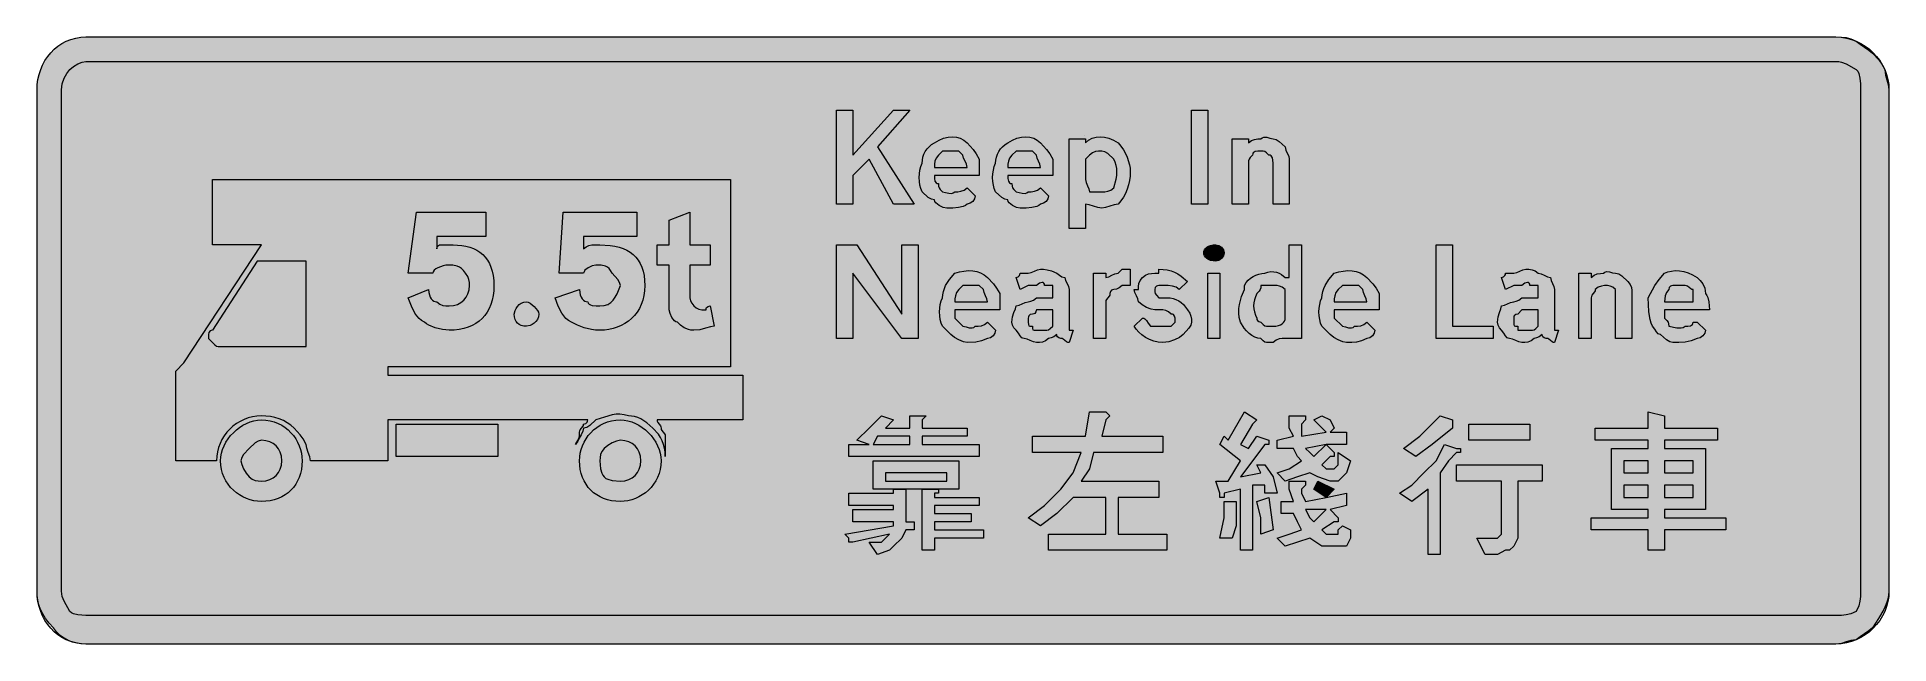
# Model space of a CAD drawing. Header units: metres. Extents: x 11 to 556, y 46 to 225.
import ezdxf

# ---------------------------------------------------------------- set-up
doc = ezdxf.new("R2010")
doc.units = ezdxf.units.M
for name, color, linetype, true_color in [('FILL_BLUE_0000FF', 7, 'Continuous', 0x0000ff), ('FILL_WHITE_FFFFFF', 7, 'Continuous', 0xffffff), ('STROKE_BLUE_0000FF', 7, 'Continuous', 0x0000ff), ('STROKE_WHITE_FFFFFF', 7, 'Continuous', 0xffffff)]:
    doc.layers.add(name, color=color, linetype=linetype, true_color=true_color)

msp = doc.modelspace()

# ---------------------------------------------------------------- hatches: boundary and pattern name
at = {"layer": 'FILL_BLUE_0000FF', "true_color": 0x0000ff}
h = msp.add_hatch(color=7, dxfattribs=at)
h.dxf.hatch_style = 1
h.paths.add_polyline_path([(540.27, 217.44), (541.12, 217.39), (541.88, 217.23), (543.27, 216.69), (546.27, 215.04), (546.67, 214.54), (546.96, 213.93), (547.32, 212.49), (547.45, 210.82), (547.47, 209.04), (547.47, 61.44), (547.45, 59.83), (547.32, 58.44), (546.96, 57.05), (546.27, 55.44), (544.66, 54.75), (543.27, 54.39), (541.88, 54.26), (540.27, 54.24), (25.47, 54.24), (23.07, 54.39), (21.76, 54.75), (21.17, 55.04), (20.67, 55.44), (19.02, 58.44), (18.48, 59.83), (18.32, 60.59), (18.27, 61.44), (18.27, 209.04), (18.48, 210.82), (19.02, 212.49), (19.79, 213.93), (20.67, 215.04), (21.76, 215.92), (23.07, 216.69), (24.38, 217.23), (25.47, 217.44), (540.27, 217.44)])
h = msp.add_hatch(color=7, dxfattribs=at)
h.dxf.hatch_style = 1
h.paths.add_polyline_path([(133.56, 145.55), (134.73, 145.87), (135.75, 146.39), (136.62, 147.09), (137.32, 147.96), (137.84, 148.98), (138.16, 150.15), (138.27, 151.44), (138.25, 152.34), (138.12, 153.24), (137.76, 154.14), (137.07, 155.04), (136.57, 155.83), (135.98, 156.43), (135.34, 156.85), (134.67, 157.14), (133.36, 157.4), (132.27, 157.44), (131.37, 157.39), (130.51, 157.23), (128.97, 156.69), (128.36, 156.33), (127.88, 155.92), (127.58, 155.49), (127.47, 155.04), (120.27, 155.04), (122.67, 173.04), (143.07, 173.04), (143.07, 165.84), (128.67, 165.84), (128.67, 163.44), (128.67, 162.24), (128.82, 162.84), (129.18, 163.25), (129.47, 163.39), (129.87, 163.44), (133.47, 163.44), (136.05, 163.27), (137.25, 163.05), (138.38, 162.75), (139.44, 162.35), (140.43, 161.86), (141.34, 161.27), (142.17, 160.59), (142.91, 159.81), (143.57, 158.93), (144.14, 157.95), (144.61, 156.86), (144.98, 155.67), (145.25, 154.37), (145.41, 152.96), (145.47, 151.44), (145.41, 149.91), (145.25, 148.46), (144.97, 147.1), (144.59, 145.83), (144.1, 144.66), (143.51, 143.57), (142.81, 142.58), (142.02, 141.69), (141.13, 140.9), (140.14, 140.2), (139.05, 139.61), (137.88, 139.12), (136.61, 138.74), (135.25, 138.46), (133.8, 138.3), (132.27, 138.24), (130.3, 138.45), (128.22, 138.99), (126.36, 139.76), (125.63, 140.19), (125.07, 140.64), (124.22, 141.15), (123.48, 141.76), (122.81, 142.5), (122.22, 143.34), (121.19, 145.36), (120.27, 147.84), (126.27, 150.24), (126.32, 149.4), (126.48, 148.66), (126.71, 148.05), (127.02, 147.54), (127.38, 147.15), (127.79, 146.86), (128.22, 146.7), (128.67, 146.64), (129.57, 145.95), (130.47, 145.59), (131.37, 145.46), (132.27, 145.44), (133.56, 145.55)])
h = msp.add_hatch(color=7, dxfattribs=at)
h.dxf.hatch_style = 1
h.paths.add_polyline_path([(177.91, 145.55), (178.96, 145.87), (179.83, 146.39), (180.57, 147.09), (181.19, 147.96), (181.73, 148.98), (182.67, 151.44), (182.46, 152.34), (181.92, 153.24), (180.27, 155.04), (179.82, 155.83), (179.35, 156.43), (178.86, 156.85), (178.32, 157.14), (177.06, 157.4), (175.47, 157.44), (174.4, 157.23), (173.22, 156.69), (172.26, 155.92), (171.98, 155.49), (171.87, 155.04), (164.67, 155.04), (165.87, 173.04), (187.47, 173.04), (187.47, 165.84), (171.87, 165.84), (171.87, 163.44), (171.87, 162.24), (172.62, 162.84), (173.39, 163.25), (174.27, 163.44), (176.67, 163.44), (179.65, 163.27), (181.01, 163.05), (182.28, 162.75), (183.45, 162.35), (184.54, 161.86), (185.53, 161.27), (186.42, 160.59), (187.21, 159.81), (187.91, 158.93), (188.5, 157.95), (188.99, 156.86), (189.37, 155.67), (189.65, 154.37), (189.81, 152.96), (189.87, 151.44), (189.8, 149.91), (189.6, 148.46), (189.27, 147.1), (188.82, 145.83), (188.26, 144.66), (187.59, 143.57), (186.83, 142.58), (185.97, 141.69), (185.03, 140.9), (184.01, 140.2), (182.92, 139.61), (181.77, 139.12), (180.56, 138.74), (179.3, 138.46), (178, 138.3), (176.67, 138.24), (175.37, 138.29), (174.18, 138.45), (172.02, 138.99), (170.09, 139.76), (168.27, 140.64), (167.42, 141.15), (166.68, 141.76), (166.01, 142.5), (165.42, 143.34), (164.39, 145.36), (163.47, 147.84), (170.67, 150.24), (170.72, 149.4), (170.88, 148.66), (171.11, 148.05), (171.42, 147.54), (171.78, 147.15), (172.19, 146.86), (172.62, 146.7), (173.07, 146.64), (173.18, 146.24), (173.46, 145.95), (173.89, 145.73), (174.42, 145.59), (175.6, 145.46), (176.67, 145.44), (177.91, 145.55)])
h = msp.add_hatch(color=7, dxfattribs=at)
h.dxf.hatch_style = 1
h.paths.add_polyline_path([(209.07, 163.44), (209.07, 157.44), (203.07, 157.44), (203.07, 147.84), (203.26, 146.96), (203.67, 146.19), (204.27, 145.44), (205.02, 144.84), (205.79, 144.43), (206.67, 144.24), (207.87, 144.24), (207.92, 144.64), (208.06, 144.93), (208.47, 145.29), (209.07, 145.44), (210.27, 139.44), (209.16, 139.25), (207.72, 138.84), (206.05, 138.43), (204.27, 138.24), (203.42, 138.29), (202.68, 138.45), (201.42, 138.99), (200.39, 139.76), (199.47, 140.64), (199.02, 140.75), (198.59, 141.03), (197.82, 141.99), (197.28, 143.17), (197.07, 144.24), (197.07, 157.44), (193.47, 157.44), (193.47, 163.44), (197.07, 163.44), (197.07, 170.64), (203.07, 173.04), (203.07, 163.44), (209.07, 163.44)])
h = msp.add_hatch(color=7, dxfattribs=at)
h.dxf.hatch_style = 1
h.paths.add_polyline_path([(158.56, 142.2), (158.28, 141.46), (157.85, 140.85), (157.32, 140.34), (156.74, 139.95), (156.14, 139.66), (155.07, 139.44), (154.23, 139.5), (153.5, 139.66), (152.88, 139.95), (152.37, 140.34), (151.98, 140.85), (151.7, 141.46), (151.53, 142.2), (151.47, 143.04), (151.7, 144.11), (151.98, 144.71), (152.37, 145.29), (152.88, 145.82), (153.5, 146.25), (154.23, 146.53), (155.07, 146.64), (155.57, 146.53), (156.14, 146.25), (157.32, 145.29), (158.28, 144.11), (158.56, 143.54), (158.67, 143.04), (158.56, 142.2)])
at = {"layer": 'FILL_WHITE_FFFFFF', "true_color": 0xffffff}
h = msp.add_hatch(color=7, dxfattribs=at)
h.dxf.hatch_style = 1
h.paths.add_polyline_path([(540.27, 224.64), (541.88, 224.62), (543.27, 224.49), (544.66, 224.13), (546.27, 223.44), (547.36, 222.54), (548.67, 221.64), (549.98, 220.74), (551.07, 219.84), (552.87, 217.89), (553.77, 216.63), (554.67, 215.04), (554.86, 213.43), (555.27, 212.04), (555.68, 210.65), (555.87, 209.04), (555.87, 61.44), (555.76, 60.09), (555.46, 58.74), (554.98, 57.39), (554.37, 56.04), (552.83, 53.34), (551.07, 50.64), (549.98, 49.74), (548.67, 48.84), (547.36, 47.94), (546.27, 47.04), (544.66, 46.85), (543.27, 46.44), (541.88, 46.03), (540.27, 45.84), (25.47, 45.84), (24.12, 45.9), (22.79, 46.08), (21.48, 46.41), (20.22, 46.89), (19.01, 47.54), (17.88, 48.37), (16.82, 49.4), (15.87, 50.64), (14.63, 51.99), (13.6, 53.34), (12.77, 54.69), (12.12, 56.04), (11.64, 57.39), (11.31, 58.74), (11.13, 60.09), (11.07, 61.44), (11.07, 209.04), (11.14, 210.6), (11.34, 212.12), (11.68, 213.6), (12.14, 215.02), (12.72, 216.38), (13.41, 217.67), (14.21, 218.87), (15.12, 219.99), (16.12, 221.01), (17.22, 221.92), (18.41, 222.71), (19.68, 223.38), (21.02, 223.92), (22.44, 224.31), (23.92, 224.56), (25.47, 224.64), (540.27, 224.64)])
h = msp.add_hatch(color=7, dxfattribs=at)
h.dxf.hatch_style = 1
h.paths.add_polyline_path([(255.87, 188.64), (251.07, 183.84), (251.07, 175.44), (246.27, 175.44), (246.27, 203.04), (251.07, 203.04), (251.07, 189.84), (263.07, 203.04), (267.87, 203.04), (258.27, 192.24), (269.07, 175.44), (263.07, 175.44), (255.87, 188.64)])
h = msp.add_hatch(color=7, dxfattribs=at)
h.dxf.hatch_style = 1
h.paths.add_polyline_path([(350.67, 203.04), (355.47, 203.04), (355.47, 175.44), (350.67, 175.44), (350.67, 203.04)])
h = msp.add_hatch(color=7, dxfattribs=at)
h.dxf.hatch_style = 1
h.paths.add_polyline_path([(276.42, 174.99), (275.46, 175.76), (275.18, 176.19), (275.07, 176.64), (274.17, 176.85), (273.27, 177.39), (271.47, 179.04), (271.08, 179.99), (270.8, 181.03), (270.63, 182.12), (270.57, 183.24), (270.63, 184.36), (270.8, 185.45), (271.08, 186.49), (271.47, 187.44), (271.53, 188.34), (271.7, 189.22), (271.98, 190.08), (272.37, 190.89), (272.88, 191.65), (273.5, 192.33), (274.23, 192.94), (275.07, 193.44), (276.42, 194.23), (277.75, 194.79), (279.06, 195.13), (280.32, 195.24), (281.53, 195.13), (282.66, 194.79), (283.72, 194.23), (284.67, 193.44), (286.47, 191.49), (287.37, 190.23), (288.27, 188.64), (288.27, 183.84), (275.07, 183.84), (275.09, 182.96), (275.22, 182.19), (275.58, 181.65), (275.87, 181.49), (276.27, 181.44), (276.29, 180.73), (276.42, 180.24), (276.78, 179.75), (277.47, 179.04), (278.37, 178.87), (279.27, 178.59), (280.17, 178.53), (280.62, 178.7), (281.07, 179.04), (281.97, 179.06), (282.87, 179.19), (283.77, 179.55), (284.67, 180.24), (287.07, 177.84), (286.86, 176.96), (286.32, 176.19), (285.55, 175.65), (284.67, 175.44), (284.17, 175.04), (283.56, 174.75), (282.12, 174.39), (280.45, 174.26), (278.67, 174.24), (277.6, 174.45), (276.42, 174.99)])
h.paths.add_polyline_path([(284.48, 187.14), (284.07, 188.04), (283.66, 188.94), (283.47, 189.84), (282.27, 191.04), (277.47, 191.04), (276.27, 189.84), (275.58, 188.94), (275.22, 188.04), (275.09, 187.14), (275.07, 186.24), (284.67, 186.24), (284.48, 187.14)], flags=16)
h = msp.add_hatch(color=7, dxfattribs=at)
h.dxf.hatch_style = 1
h.paths.add_polyline_path([(298.02, 174.99), (297.06, 175.76), (296.78, 176.19), (296.67, 176.64), (295.77, 176.85), (294.87, 177.39), (293.07, 179.04), (292.68, 179.99), (292.4, 181.03), (292.23, 182.12), (292.17, 183.24), (292.23, 184.36), (292.4, 185.45), (292.68, 186.49), (293.07, 187.44), (293.13, 188.34), (293.3, 189.22), (293.58, 190.08), (293.97, 190.89), (294.48, 191.65), (295.1, 192.33), (295.83, 192.94), (296.67, 193.44), (298.02, 194.23), (299.35, 194.79), (300.66, 195.13), (301.92, 195.24), (303.13, 195.13), (304.26, 194.79), (305.32, 194.23), (306.27, 193.44), (308.07, 191.49), (308.97, 190.23), (309.87, 188.64), (309.87, 183.84), (296.67, 183.84), (296.69, 182.96), (296.82, 182.19), (297.18, 181.65), (297.47, 181.49), (297.87, 181.44), (297.89, 180.73), (298.02, 180.24), (298.38, 179.75), (299.07, 179.04), (299.97, 178.87), (300.87, 178.59), (301.77, 178.53), (302.22, 178.7), (302.67, 179.04), (303.57, 179.06), (304.47, 179.19), (305.37, 179.55), (306.27, 180.24), (308.67, 177.84), (308.46, 176.96), (307.92, 176.19), (307.15, 175.65), (306.27, 175.44), (305.77, 175.04), (305.16, 174.75), (303.72, 174.39), (302.05, 174.26), (300.27, 174.24), (299.2, 174.45), (298.02, 174.99)])
h.paths.add_polyline_path([(306.08, 187.14), (305.67, 188.04), (305.26, 188.94), (305.07, 189.84), (303.87, 191.04), (299.07, 191.04), (297.87, 189.84), (297.18, 188.94), (296.82, 188.04), (296.69, 187.14), (296.67, 186.24), (306.27, 186.24), (306.08, 187.14)], flags=16)
h = msp.add_hatch(color=7, dxfattribs=at)
h.dxf.hatch_style = 1
h.paths.add_polyline_path([(321.48, 194.79), (322.61, 195.13), (323.82, 195.24), (325.08, 195.13), (326.39, 194.79), (327.72, 194.23), (329.07, 193.44), (329.91, 192.49), (330.65, 191.45), (331.26, 190.36), (331.77, 189.24), (332.45, 187.03), (332.61, 185.99), (332.67, 185.04), (332.61, 183.69), (332.45, 182.36), (332.16, 181.05), (331.77, 179.79), (331.26, 178.58), (330.65, 177.45), (329.91, 176.39), (329.07, 175.44), (327.98, 175.25), (326.67, 174.84), (325.36, 174.43), (324.27, 174.24), (323.18, 174.43), (321.87, 174.84), (320.56, 175.25), (319.47, 175.44), (319.47, 168.24), (314.67, 168.24), (314.67, 194.64), (319.47, 194.64), (319.47, 193.44), (320.42, 194.23), (321.48, 194.79)])
h.paths.add_polyline_path([(319.47, 187.44), (319.47, 186.24), (319.47, 182.64), (319.66, 181.74), (320.07, 180.84), (320.48, 179.94), (320.67, 179.04), (324.27, 179.04), (325.17, 179.06), (326.07, 179.19), (326.97, 179.55), (327.87, 180.24), (328.55, 182.73), (328.71, 183.85), (328.77, 184.89), (328.71, 185.88), (328.55, 186.82), (328.26, 187.74), (327.87, 188.64), (326.07, 190.29), (325.17, 190.83), (324.27, 191.04), (323.37, 191.02), (322.47, 190.89), (321.57, 190.53), (320.67, 189.84), (319.47, 188.64), (319.47, 187.44)], flags=16)
h = msp.add_hatch(color=7, dxfattribs=at)
h.dxf.hatch_style = 1
h.paths.add_polyline_path([(370.19, 191.02), (369.42, 190.89), (368.88, 190.53), (368.72, 190.24), (368.67, 189.84), (367.98, 189.13), (367.62, 188.64), (367.49, 188.15), (367.47, 187.44), (367.47, 175.44), (362.67, 175.44), (362.67, 194.64), (367.47, 194.64), (367.47, 193.44), (368.37, 194.13), (369.27, 194.49), (370.17, 194.62), (371.07, 194.64), (371.52, 194.98), (371.97, 195.15), (372.87, 195.09), (373.77, 194.81), (374.67, 194.64), (375.57, 194.43), (376.47, 193.89), (378.27, 192.24), (378.46, 191.34), (378.87, 190.44), (379.28, 189.54), (379.47, 188.64), (379.47, 175.44), (374.67, 175.44), (374.67, 187.44), (374.65, 188.32), (374.52, 189.09), (374.16, 189.63), (373.87, 189.79), (373.47, 189.84), (372.76, 190.53), (372.27, 190.89), (371.78, 191.02), (371.07, 191.04), (370.19, 191.02)])
h = msp.add_hatch(color=7, dxfattribs=at)
h.dxf.hatch_style = 1
h.paths.add_polyline_path([(170.86, 108.95), (171.27, 109.44), (171.68, 109.93), (171.82, 110.24), (171.87, 110.64), (172.47, 110.79), (172.88, 111.15), (173.02, 111.44), (173.07, 111.84), (114.27, 111.84), (114.27, 99.84), (91.47, 99.84), (91.28, 100.93), (90.87, 102.24), (90.46, 103.55), (90.27, 104.64), (89.37, 106.23), (88.47, 107.49), (86.67, 109.44), (85.72, 110.28), (84.66, 111.01), (83.53, 111.63), (82.32, 112.14), (81.06, 112.53), (79.75, 112.81), (78.42, 112.98), (77.07, 113.04), (75.74, 112.97), (74.44, 112.77), (73.18, 112.44), (71.97, 111.99), (70.82, 111.43), (69.73, 110.76), (68.71, 110), (67.77, 109.14), (66.91, 108.2), (66.15, 107.18), (65.48, 106.09), (64.92, 104.94), (64.47, 103.73), (64.14, 102.47), (63.94, 101.17), (63.87, 99.84), (51.87, 99.84), (51.87, 122.64), (51.87, 126.24), (54.27, 128.64), (77.07, 163.44), (62.67, 163.44), (62.67, 182.64), (215.07, 182.64), (215.07, 127.44), (114.27, 127.44), (114.27, 125.04), (218.67, 125.04), (218.67, 111.84), (193.47, 111.84), (193.52, 111.44), (193.66, 111.13), (194.07, 110.64), (194.48, 110.15), (194.62, 109.84), (194.67, 109.44), (194.72, 109.04), (194.86, 108.73), (195.27, 108.24), (195.68, 107.75), (195.82, 107.44), (195.87, 107.04), (195.87, 101.04), (195.81, 102.34), (195.65, 103.53), (195.36, 104.65), (194.97, 105.69), (194.46, 106.68), (193.85, 107.62), (192.27, 109.44), (190.47, 111.01), (188.67, 112.14), (187.77, 112.53), (186.87, 112.81), (185.97, 112.98), (185.07, 113.04), (183.77, 113.38), (182.56, 113.53), (181.4, 113.5), (180.27, 113.34), (177.98, 112.7), (175.47, 111.84), (173.67, 110.19), (172.77, 109.65), (171.87, 109.44), (171.66, 108.52), (171.12, 107.49), (170.52, 106.46), (170.65, 107.34), (170.67, 108.24), (170.72, 108.64), (170.86, 108.95)])
h.paths.add_polyline_path([(62.27, 138.19), (61.98, 138.05), (61.62, 137.64), (61.47, 137.04), (61.47, 135.84), (62.67, 134.64), (63.38, 133.95), (63.87, 133.59), (64.36, 133.46), (65.07, 133.44), (90.27, 133.44), (90.27, 158.64), (75.87, 158.64), (62.67, 138.24), (62.27, 138.19)], flags=16)
h = msp.add_hatch(color=7, dxfattribs=at)
h.dxf.hatch_style = 1
h.paths.add_polyline_path([(251.07, 155.04), (251.07, 135.84), (246.27, 135.84), (246.27, 163.44), (252.27, 163.44), (265.47, 143.04), (265.47, 163.44), (270.27, 163.44), (270.27, 135.84), (265.47, 135.84), (251.07, 155.04)])
h = msp.add_hatch(color=7, dxfattribs=at)
h.dxf.hatch_style = 1
h.paths.add_polyline_path([(360.06, 160.16), (359.52, 159.39), (358.75, 158.85), (357.87, 158.64), (357.03, 158.69), (356.3, 158.85), (355.68, 159.08), (355.17, 159.39), (354.78, 159.75), (354.5, 160.16), (354.33, 160.59), (354.27, 161.04), (354.33, 161.49), (354.5, 161.92), (354.78, 162.33), (355.17, 162.69), (355.68, 163), (356.3, 163.23), (357.03, 163.39), (357.87, 163.44), (358.75, 163.23), (359.52, 162.69), (360.06, 161.92), (360.27, 161.04), (360.06, 160.16)])
h = msp.add_hatch(color=7, dxfattribs=at)
h.dxf.hatch_style = 1
h.paths.add_polyline_path([(375.57, 135.33), (374.67, 134.64), (373.47, 134.64), (372.76, 134.66), (372.27, 134.79), (371.78, 135.15), (371.07, 135.84), (370.17, 135.95), (369.29, 136.25), (368.43, 136.73), (367.62, 137.34), (366.86, 138.07), (366.18, 138.88), (365.07, 140.64), (364.73, 141.99), (364.58, 143.32), (364.61, 144.63), (364.77, 145.89), (365.41, 148.23), (366.27, 150.24), (366.27, 151.44), (366.77, 152.28), (367.38, 153.01), (368.06, 153.63), (368.82, 154.14), (369.63, 154.53), (370.49, 154.81), (371.37, 154.98), (372.27, 155.04), (373.17, 155.38), (374.05, 155.53), (374.91, 155.5), (375.72, 155.34), (376.48, 155.06), (377.16, 154.7), (378.27, 153.84), (379.47, 153.84), (379.47, 163.44), (383.07, 163.44), (383.07, 135.84), (378.27, 135.84), (377.37, 135.82), (376.47, 135.69), (375.57, 135.33)])
h.paths.add_polyline_path([(376.25, 139.65), (376.86, 139.88), (377.37, 140.19), (377.76, 140.55), (378.05, 140.96), (378.21, 141.39), (378.27, 141.84), (378.27, 143.04), (378.27, 147.84), (378.27, 150.24), (377.39, 150.93), (376.62, 151.29), (375.87, 151.44), (374.67, 151.44), (371.07, 151.44), (371.05, 150.73), (370.92, 150.24), (370.56, 149.75), (369.87, 149.04), (369.48, 148.14), (369.2, 147.24), (369.03, 146.34), (368.97, 145.44), (369.03, 144.54), (369.2, 143.64), (369.48, 142.74), (369.87, 141.84), (369.92, 141.44), (370.06, 141.15), (370.47, 140.79), (371.07, 140.64), (371.78, 139.95), (372.27, 139.59), (372.76, 139.46), (373.47, 139.44), (374.67, 139.44), (375.51, 139.49), (376.25, 139.65)], flags=16)
h = msp.add_hatch(color=7, dxfattribs=at)
h.dxf.hatch_style = 1
h.paths.add_polyline_path([(422.67, 163.44), (427.47, 163.44), (427.47, 139.44), (439.47, 139.44), (439.47, 135.84), (422.67, 135.84), (422.67, 163.44)])
h = msp.add_hatch(color=7, dxfattribs=at)
h.dxf.hatch_style = 1
h.paths.add_polyline_path([(282.27, 135.39), (280.96, 136.16), (279.87, 137.04), (277.47, 139.44), (277.08, 140.39), (276.8, 141.43), (276.63, 142.52), (276.57, 143.64), (276.63, 144.76), (276.8, 145.85), (277.08, 146.89), (277.47, 147.84), (277.53, 148.74), (277.7, 149.64), (277.98, 150.54), (278.37, 151.44), (279.5, 153.24), (281.07, 155.04), (282.42, 155.43), (283.75, 155.7), (285.06, 155.82), (286.32, 155.79), (287.53, 155.59), (288.66, 155.21), (289.72, 154.63), (290.67, 153.84), (292.47, 151.89), (293.37, 150.63), (294.27, 149.04), (294.27, 144.24), (281.07, 144.24), (281.07, 141.84), (283.47, 139.44), (284.37, 139.27), (285.27, 138.99), (286.17, 138.93), (286.62, 139.1), (287.07, 139.44), (287.97, 139.46), (288.87, 139.59), (289.77, 139.95), (290.67, 140.64), (293.07, 138.24), (292.86, 137.36), (292.32, 136.59), (291.55, 136.05), (290.67, 135.84), (288.89, 135.15), (287.22, 134.79), (284.67, 134.64), (283.58, 134.85), (282.27, 135.39)])
h.paths.add_polyline_path([(290.48, 147.54), (290.07, 148.44), (289.66, 149.34), (289.47, 150.24), (288.27, 151.44), (283.47, 151.44), (282.27, 150.24), (281.58, 149.34), (281.22, 148.44), (281.09, 147.54), (281.07, 146.64), (290.67, 146.64), (290.48, 147.54)], flags=16)
h = msp.add_hatch(color=7, dxfattribs=at)
h.dxf.hatch_style = 1
h.paths.add_polyline_path([(303.27, 135.24), (302.37, 135.65), (301.47, 135.84), (301.07, 135.89), (300.76, 136.05), (300.27, 136.59), (299.78, 137.36), (299.07, 138.24), (298.47, 138.99), (298.06, 139.76), (297.87, 140.64), (298.06, 142.23), (298.47, 143.49), (298.88, 144.52), (299.07, 145.44), (299.97, 145.63), (300.87, 146.04), (301.77, 146.45), (302.67, 146.64), (303.42, 146.79), (304.19, 147.15), (305.07, 147.84), (307.47, 147.84), (309.87, 147.84), (309.87, 149.04), (309.87, 150.24), (309.87, 151.44), (307.47, 151.44), (307.42, 151.83), (307.26, 152.11), (307.03, 152.28), (306.72, 152.34), (305.95, 152.11), (305.07, 151.44), (302.67, 151.44), (300.27, 150.24), (299.07, 153.84), (299.67, 153.99), (300.08, 154.35), (300.22, 154.64), (300.27, 155.04), (302.67, 155.04), (303.57, 155.23), (304.47, 155.64), (305.37, 156.05), (306.27, 156.24), (307.19, 156.22), (308.22, 156.09), (309.48, 155.73), (311.07, 155.04), (311.82, 154.44), (312.59, 154.03), (313.47, 153.84), (313.66, 152.94), (314.07, 152.04), (314.48, 151.14), (314.67, 150.24), (314.67, 146.64), (314.67, 139.44), (314.67, 138.24), (315.87, 138.24), (314.67, 134.64), (314.27, 134.69), (313.96, 134.83), (313.47, 135.24), (312.98, 135.65), (312.67, 135.79), (312.27, 135.84), (311.67, 135.99), (311.26, 136.35), (311.12, 136.64), (311.07, 137.04), (310.19, 136.35), (309.42, 135.99), (308.67, 135.84), (307.77, 135.15), (306.87, 134.79), (305.97, 134.66), (305.07, 134.64), (304.17, 134.83), (303.27, 135.24)])
h.paths.add_polyline_path([(308.18, 138.26), (308.67, 138.39), (309.16, 138.75), (309.87, 139.44), (309.87, 140.64), (309.87, 144.24), (307.47, 144.24), (305.07, 144.24), (304.92, 143.64), (304.56, 143.23), (304.27, 143.09), (303.87, 143.04), (303.27, 142.89), (302.86, 142.53), (302.72, 142.24), (302.67, 141.84), (302.67, 140.64), (302.69, 139.95), (302.82, 139.59), (303.18, 139.46), (303.87, 139.44), (303.89, 138.75), (304.02, 138.39), (304.38, 138.26), (305.07, 138.24), (307.47, 138.24), (308.18, 138.26)], flags=16)
h = msp.add_hatch(color=7, dxfattribs=at)
h.dxf.hatch_style = 1
h.paths.add_polyline_path([(326.37, 154.03), (327.27, 154.44), (328.17, 154.85), (329.07, 155.04), (330.27, 156.24), (331.47, 156.24), (332.67, 156.24), (332.67, 155.04), (332.67, 151.44), (330.27, 151.44), (329.39, 150.75), (328.62, 150.39), (327.87, 150.24), (327.47, 150.19), (327.18, 150.05), (326.82, 149.64), (326.67, 149.04), (326.62, 148.64), (326.48, 148.33), (326.07, 147.84), (325.66, 147.35), (325.52, 147.04), (325.47, 146.64), (325.47, 135.84), (321.87, 135.84), (321.87, 155.04), (325.47, 155.04), (325.47, 153.84), (326.37, 154.03)])
h = msp.add_hatch(color=7, dxfattribs=at)
h.dxf.hatch_style = 1
h.paths.add_polyline_path([(342.27, 147.84), (343.47, 147.84), (344.37, 147.78), (345.25, 147.61), (346.11, 147.33), (346.92, 146.94), (347.68, 146.43), (348.36, 145.81), (348.97, 145.08), (349.47, 144.24), (350.16, 143.34), (350.52, 142.44), (350.65, 141.54), (350.67, 140.64), (350.46, 139.74), (349.92, 138.84), (348.27, 137.04), (347.16, 136.16), (345.72, 135.39), (344.05, 134.85), (342.27, 134.64), (340.92, 134.75), (339.61, 135.05), (338.35, 135.53), (337.17, 136.14), (336.11, 136.87), (335.18, 137.68), (334.43, 138.54), (333.87, 139.44), (336.27, 141.84), (336.67, 141.79), (336.98, 141.63), (337.47, 141.09), (337.96, 140.32), (338.67, 139.44), (342.27, 139.44), (343.47, 139.44), (344.67, 139.44), (345.87, 140.64), (345.87, 141.84), (345.72, 142.44), (345.36, 142.85), (345.07, 142.99), (344.67, 143.04), (343.92, 143.64), (343.15, 144.05), (342.27, 144.24), (339.87, 144.24), (338.78, 144.45), (337.47, 144.99), (336.16, 145.76), (335.07, 146.64), (334.88, 147.54), (334.47, 148.44), (334.06, 149.34), (333.87, 150.24), (335.07, 150.24), (335.09, 151.14), (335.22, 152.04), (335.58, 152.94), (336.27, 153.84), (337.17, 154.53), (338.07, 154.89), (338.97, 155.02), (339.87, 155.04), (341.07, 155.04), (341.07, 156.24), (342.37, 156.18), (343.56, 156.01), (344.68, 155.73), (345.72, 155.34), (346.71, 154.83), (347.65, 154.21), (349.47, 152.64), (347.07, 150.24), (346.15, 150.93), (345.12, 151.29), (343.86, 151.42), (342.27, 151.44), (341.07, 151.44), (340.67, 151.39), (340.38, 151.25), (340.02, 150.84), (339.87, 150.24), (339.89, 149.53), (340.02, 149.04), (340.38, 148.55), (341.07, 147.84), (342.27, 147.84)])
h = msp.add_hatch(color=7, dxfattribs=at)
h.dxf.hatch_style = 1
h.paths.add_polyline_path([(355.47, 135.84), (355.47, 155.04), (359.07, 155.04), (359.07, 135.84), (355.47, 135.84)])
h = msp.add_hatch(color=7, dxfattribs=at)
h.dxf.hatch_style = 1
h.paths.add_polyline_path([(393.87, 135.39), (392.56, 136.16), (391.47, 137.04), (389.07, 139.44), (388.68, 140.39), (388.4, 141.43), (388.23, 142.52), (388.17, 143.64), (388.23, 144.76), (388.4, 145.85), (388.68, 146.89), (389.07, 147.84), (389.13, 148.74), (389.3, 149.64), (389.58, 150.54), (389.97, 151.44), (391.1, 153.24), (392.67, 155.04), (394.02, 155.43), (395.35, 155.7), (396.66, 155.82), (397.92, 155.79), (399.13, 155.59), (400.26, 155.21), (401.32, 154.63), (402.27, 153.84), (404.07, 151.89), (404.97, 150.63), (405.87, 149.04), (405.87, 144.24), (392.67, 144.24), (392.67, 141.84), (395.07, 139.44), (395.97, 139.27), (396.87, 138.99), (397.77, 138.93), (398.22, 139.1), (398.67, 139.44), (399.57, 139.46), (400.47, 139.59), (401.37, 139.95), (402.27, 140.64), (404.67, 138.24), (404.46, 137.36), (403.92, 136.59), (403.15, 136.05), (402.27, 135.84), (400.66, 135.15), (399.27, 134.79), (397.88, 134.66), (396.27, 134.64), (395.18, 134.85), (393.87, 135.39)])
h.paths.add_polyline_path([(402.08, 147.54), (401.67, 148.44), (401.26, 149.34), (401.07, 150.24), (399.87, 151.44), (395.07, 151.44), (393.87, 150.24), (393.18, 149.34), (392.82, 148.44), (392.69, 147.54), (392.67, 146.64), (402.27, 146.64), (402.08, 147.54)], flags=16)
h = msp.add_hatch(color=7, dxfattribs=at)
h.dxf.hatch_style = 1
h.paths.add_polyline_path([(456.76, 134.83), (456.27, 135.24), (455.78, 135.65), (455.47, 135.79), (455.07, 135.84), (454.47, 135.99), (454.06, 136.35), (453.92, 136.64), (453.87, 137.04), (452.99, 136.35), (452.22, 135.99), (451.47, 135.84), (450.57, 135.15), (449.67, 134.79), (448.77, 134.66), (447.87, 134.64), (446.97, 134.83), (446.07, 135.24), (445.17, 135.65), (444.27, 135.84), (443.87, 135.89), (443.56, 136.05), (443.07, 136.59), (442.58, 137.36), (441.87, 138.24), (441.27, 138.99), (440.86, 139.76), (440.67, 140.64), (440.86, 142.23), (441.27, 143.49), (441.68, 144.52), (441.87, 145.44), (442.77, 145.63), (443.67, 146.04), (444.57, 146.45), (445.47, 146.64), (446.22, 146.79), (446.99, 147.15), (447.87, 147.84), (450.27, 147.84), (452.67, 147.84), (452.67, 149.04), (452.67, 150.24), (452.67, 151.44), (450.27, 151.44), (450.22, 151.83), (450.06, 152.11), (449.83, 152.28), (449.52, 152.34), (448.75, 152.11), (447.87, 151.44), (445.47, 151.44), (443.07, 150.24), (441.87, 153.84), (442.47, 153.99), (442.88, 154.35), (443.02, 154.64), (443.07, 155.04), (445.47, 155.04), (446.37, 155.23), (447.27, 155.64), (448.17, 156.05), (449.07, 156.24), (449.97, 156.22), (450.87, 156.09), (451.77, 155.73), (452.67, 155.04), (453.57, 154.85), (454.47, 154.44), (455.37, 154.03), (456.27, 153.84), (456.46, 152.94), (456.87, 152.04), (457.28, 151.14), (457.47, 150.24), (457.47, 146.64), (457.47, 139.44), (457.47, 138.24), (458.67, 138.24), (457.47, 134.64), (457.07, 134.69), (456.76, 134.83)])
h.paths.add_polyline_path([(450.98, 138.26), (451.47, 138.39), (451.96, 138.75), (452.67, 139.44), (452.67, 140.64), (452.67, 144.24), (450.27, 144.24), (447.87, 144.24), (446.67, 143.04), (446.07, 142.89), (445.66, 142.53), (445.52, 142.24), (445.47, 141.84), (445.47, 140.64), (445.49, 139.95), (445.62, 139.59), (445.98, 139.46), (446.67, 139.44), (446.67, 138.24), (447.87, 138.24), (450.27, 138.24), (450.98, 138.26)], flags=16)
h = msp.add_hatch(color=7, dxfattribs=at)
h.dxf.hatch_style = 1
h.paths.add_polyline_path([(472.17, 151.42), (471.27, 151.29), (470.37, 150.93), (469.47, 150.24), (469.42, 149.84), (469.28, 149.53), (468.87, 149.04), (468.46, 148.55), (468.32, 148.24), (468.27, 147.84), (468.27, 135.84), (464.67, 135.84), (464.67, 155.04), (468.27, 155.04), (468.27, 153.84), (469.17, 154.53), (470.07, 154.89), (470.97, 155.02), (471.87, 155.04), (472.32, 155.38), (472.77, 155.55), (473.67, 155.49), (474.57, 155.21), (475.47, 155.04), (476.37, 154.83), (477.27, 154.29), (479.07, 152.64), (479.76, 151.74), (480.12, 150.84), (480.25, 149.94), (480.27, 149.04), (480.27, 135.84), (475.47, 135.84), (475.47, 147.84), (475.47, 150.24), (474.59, 150.93), (473.82, 151.29), (473.07, 151.44), (472.17, 151.42)])
h = msp.add_hatch(color=7, dxfattribs=at)
h.dxf.hatch_style = 1
h.paths.add_polyline_path([(490.47, 135.39), (488.67, 137.04), (488.27, 137.09), (487.96, 137.25), (487.47, 137.79), (486.98, 138.56), (486.27, 139.44), (485.87, 140.39), (485.58, 141.43), (485.22, 143.64), (485.09, 145.85), (485.07, 147.84), (487.02, 151.44), (488.28, 153.24), (489.87, 155.04), (490.82, 155.43), (491.88, 155.7), (493.01, 155.82), (494.22, 155.79), (495.48, 155.59), (496.79, 155.21), (498.12, 154.63), (499.47, 153.84), (500.35, 152.92), (501.12, 151.89), (501.66, 150.63), (501.82, 149.89), (501.87, 149.04), (502.27, 148.54), (502.56, 147.95), (502.92, 146.64), (503.07, 144.24), (489.87, 144.24), (489.87, 141.84), (490.56, 141.13), (490.92, 140.64), (491.05, 140.15), (491.07, 139.44), (493.47, 138.99), (494.78, 138.93), (495.37, 139.1), (495.87, 139.44), (496.75, 139.46), (497.52, 139.59), (498.06, 139.95), (498.22, 140.24), (498.27, 140.64), (499.47, 140.64), (501.87, 138.24), (501.66, 137.36), (501.12, 136.59), (500.35, 136.05), (499.47, 135.84), (497.67, 135.15), (495.87, 134.79), (494.07, 134.66), (492.27, 134.64), (491.37, 134.85), (490.47, 135.39)])
h.paths.add_polyline_path([(498.27, 150.24), (497.87, 150.29), (497.56, 150.43), (497.07, 150.84), (496.58, 151.25), (496.27, 151.39), (495.87, 151.44), (492.27, 151.44), (491.87, 151.39), (491.58, 151.25), (491.22, 150.84), (491.07, 150.24), (490.38, 149.34), (490.02, 148.44), (489.89, 147.54), (489.87, 146.64), (498.27, 146.64), (498.27, 150.24)], flags=16)
h = msp.add_hatch(color=7, dxfattribs=at)
h.dxf.hatch_style = 1
h.paths.add_polyline_path([(88.85, 97.26), (88.58, 96.06), (88.21, 94.93), (87.74, 93.87), (87.17, 92.88), (86.51, 91.97), (85.77, 91.14), (84.94, 90.4), (84.03, 89.74), (83.04, 89.17), (81.98, 88.7), (80.85, 88.33), (79.65, 88.06), (78.39, 87.9), (77.07, 87.84), (75.95, 87.9), (74.83, 88.06), (73.73, 88.33), (72.66, 88.7), (71.63, 89.17), (70.64, 89.74), (69.7, 90.4), (68.82, 91.14), (68.01, 91.97), (67.28, 92.88), (66.64, 93.87), (66.1, 94.93), (65.66, 96.06), (65.34, 97.26), (65.14, 98.52), (65.07, 99.84), (65.14, 100.96), (65.34, 102.08), (65.66, 103.18), (66.1, 104.25), (66.64, 105.28), (67.28, 106.27), (68.01, 107.21), (68.82, 108.09), (69.7, 108.9), (70.64, 109.63), (71.63, 110.27), (72.66, 110.81), (73.73, 111.25), (74.83, 111.57), (75.95, 111.77), (77.07, 111.84), (78.39, 111.77), (79.65, 111.57), (80.85, 111.25), (81.98, 110.81), (83.04, 110.27), (84.03, 109.63), (84.94, 108.9), (85.77, 108.09), (86.51, 107.21), (87.17, 106.27), (87.74, 105.28), (88.21, 104.25), (88.58, 103.18), (88.85, 102.08), (89.01, 100.96), (89.07, 99.84), (89.01, 98.52), (88.85, 97.26)])
h.paths.add_polyline_path([(82.64, 102.3), (82.12, 103.32), (81.42, 104.19), (80.55, 104.89), (79.53, 105.41), (78.36, 105.73), (77.07, 105.84), (76.17, 105.63), (75.27, 105.09), (73.47, 103.44), (71.82, 101.64), (71.28, 100.74), (71.07, 99.84), (71.28, 98.75), (71.82, 97.44), (72.59, 96.13), (73.47, 95.04), (74.37, 94.35), (75.27, 93.99), (76.17, 93.86), (77.07, 93.84), (78.36, 93.95), (79.53, 94.27), (80.55, 94.79), (81.42, 95.49), (82.12, 96.36), (82.64, 97.38), (82.96, 98.55), (83.07, 99.84), (82.96, 101.13), (82.64, 102.3)], flags=16)
h = msp.add_hatch(color=7, dxfattribs=at)
h.dxf.hatch_style = 1
h.paths.add_polyline_path([(116.67, 110.64), (146.67, 110.64), (146.67, 101.04), (116.67, 101.04), (116.67, 110.64)])
h = msp.add_hatch(color=7, dxfattribs=at)
h.dxf.hatch_style = 1
h.paths.add_polyline_path([(194.4, 97.26), (194.08, 96.06), (193.64, 94.93), (193.1, 93.87), (192.46, 92.88), (191.73, 91.97), (190.92, 91.14), (190.04, 90.4), (189.1, 89.74), (188.11, 89.17), (187.08, 88.7), (186.01, 88.33), (184.91, 88.06), (183.79, 87.9), (182.67, 87.84), (181.35, 87.9), (180.09, 88.06), (178.89, 88.33), (177.76, 88.7), (176.7, 89.17), (175.71, 89.74), (174.8, 90.4), (173.97, 91.14), (173.23, 91.97), (172.57, 92.88), (172, 93.87), (171.53, 94.93), (171.16, 96.06), (170.89, 97.26), (170.73, 98.52), (170.67, 99.84), (170.73, 100.96), (170.89, 102.08), (171.16, 103.18), (171.53, 104.25), (172, 105.28), (172.57, 106.27), (173.23, 107.21), (173.97, 108.09), (174.8, 108.9), (175.71, 109.63), (176.7, 110.27), (177.76, 110.81), (178.89, 111.25), (180.09, 111.57), (181.35, 111.77), (182.67, 111.84), (183.79, 111.77), (184.91, 111.57), (186.01, 111.25), (187.08, 110.81), (188.11, 110.27), (189.1, 109.63), (190.04, 108.9), (190.92, 108.09), (191.73, 107.21), (192.46, 106.27), (193.1, 105.28), (193.64, 104.25), (194.08, 103.18), (194.4, 102.08), (194.6, 100.96), (194.67, 99.84), (194.6, 98.52), (194.4, 97.26)])
h.paths.add_polyline_path([(188.24, 102.3), (187.72, 103.32), (187.02, 104.19), (186.15, 104.89), (185.13, 105.41), (183.96, 105.73), (182.67, 105.84), (181.58, 105.63), (180.27, 105.09), (178.96, 104.32), (177.87, 103.44), (177.18, 102.54), (176.82, 101.64), (176.69, 100.74), (176.67, 99.84), (176.82, 97.44), (177.18, 96.13), (177.47, 95.54), (177.87, 95.04), (178.37, 94.64), (178.96, 94.35), (180.27, 93.99), (182.67, 93.84), (183.96, 93.95), (185.13, 94.27), (186.15, 94.79), (187.02, 95.49), (187.72, 96.36), (188.24, 97.38), (188.56, 98.55), (188.67, 99.84), (188.56, 101.13), (188.24, 102.3)], flags=16)
h = msp.add_hatch(color=7, dxfattribs=at)
h.dxf.hatch_style = 1
h.paths.add_polyline_path([(267.87, 109.44), (267.87, 113.04), (271.47, 113.04), (272.67, 113.04), (271.47, 111.84), (271.47, 109.44), (284.67, 109.44), (284.67, 107.04), (271.47, 107.04), (271.47, 104.64), (288.27, 104.64), (288.27, 101.04), (249.87, 101.04), (249.87, 104.64), (255.87, 104.64), (252.27, 105.84), (255.87, 109.44), (259.47, 113.04), (263.07, 111.84), (260.67, 109.44), (267.87, 109.44)])
h.paths.add_polyline_path([(267.87, 104.64), (267.87, 107.04), (258.27, 107.04), (257.07, 104.64), (267.87, 104.64)], flags=16)
h = msp.add_hatch(color=7, dxfattribs=at)
h.dxf.hatch_style = 1
h.paths.add_polyline_path([(319.47, 107.04), (320.67, 114.24), (324.27, 114.24), (325.47, 114.24), (326.67, 113.04), (325.47, 111.84), (324.27, 107.04), (342.27, 107.04), (342.27, 102.24), (321.87, 102.24), (320.67, 97.44), (318.27, 93.84), (341.07, 93.84), (341.07, 89.04), (329.07, 89.04), (329.07, 78.24), (343.47, 78.24), (343.47, 73.44), (308.67, 73.44), (308.67, 78.24), (325.47, 78.24), (325.47, 89.04), (315.87, 89.04), (311.07, 84.24), (306.27, 80.64), (302.67, 83.04), (307.47, 86.64), (312.27, 91.44), (315.87, 96.24), (318.27, 102.24), (303.87, 102.24), (303.87, 107.04), (319.47, 107.04)])
h = msp.add_hatch(color=7, dxfattribs=at)
h.dxf.hatch_style = 1
h.paths.add_polyline_path([(369.87, 111.84), (368.67, 110.64), (365.07, 104.64), (367.47, 103.44), (369.87, 107.04), (373.47, 105.84), (373.47, 104.64), (372.27, 104.64), (365.07, 95.04), (371.07, 96.24), (369.87, 98.64), (372.27, 98.64), (374.67, 95.04), (375.87, 90.24), (372.27, 90.24), (372.27, 92.64), (368.67, 92.64), (368.67, 73.44), (365.07, 73.44), (365.07, 91.44), (360.27, 90.24), (360.27, 89.04), (359.07, 89.04), (359.07, 90.24), (357.87, 93.84), (361.47, 93.84), (365.07, 99.84), (359.07, 104.64), (360.27, 107.04), (361.47, 105.84), (366.27, 114.24), (369.87, 111.84)])
h = msp.add_hatch(color=7, dxfattribs=at)
h.dxf.hatch_style = 1
h.paths.add_polyline_path([(392.67, 101.04), (391.47, 101.04), (389.07, 98.64), (390.27, 97.44), (392.67, 97.44), (393.87, 98.64), (393.87, 102.24), (397.47, 99.84), (396.27, 96.24), (395.07, 95.04), (393.87, 93.84), (391.47, 93.84), (387.87, 95.04), (385.47, 96.24), (381.87, 95.04), (378.27, 93.84), (375.87, 96.24), (379.47, 97.44), (383.07, 99.84), (381.87, 101.04), (380.67, 103.44), (375.87, 103.44), (375.87, 105.84), (380.67, 107.04), (379.47, 109.44), (379.47, 113.04), (384.27, 113.04), (384.27, 111.84), (383.07, 110.64), (383.07, 109.44), (383.07, 107.04), (390.27, 108.24), (386.67, 111.84), (389.07, 113.04), (391.47, 111.84), (392.67, 109.44), (391.47, 108.24), (396.27, 108.24), (396.27, 104.64), (390.27, 104.64), (392.67, 102.24), (392.67, 101.04)])
h.paths.add_polyline_path([(384.27, 103.44), (385.47, 102.24), (386.67, 101.04), (390.27, 104.64), (384.27, 103.44)], flags=16)
h = msp.add_hatch(color=7, dxfattribs=at)
h.dxf.hatch_style = 1
h.paths.add_polyline_path([(421.47, 104.64), (416.67, 101.04), (413.07, 103.44), (417.87, 107.04), (423.87, 113.04), (427.47, 111.84), (427.47, 110.64), (427.47, 109.44), (421.47, 104.64)])
h = msp.add_hatch(color=7, dxfattribs=at)
h.dxf.hatch_style = 1
h.paths.add_polyline_path([(450.27, 110.64), (450.27, 105.84), (432.27, 105.84), (432.27, 110.64), (450.27, 110.64)])
h = msp.add_hatch(color=7, dxfattribs=at)
h.dxf.hatch_style = 1
h.paths.add_polyline_path([(489.87, 109.44), (505.47, 109.44), (505.47, 105.84), (489.87, 105.84), (489.87, 103.44), (501.87, 103.44), (501.87, 85.44), (489.87, 85.44), (489.87, 83.04), (507.87, 83.04), (507.87, 79.44), (489.87, 79.44), (489.87, 73.44), (485.07, 73.44), (485.07, 79.44), (468.27, 79.44), (468.27, 83.04), (485.07, 83.04), (485.07, 85.44), (474.27, 85.44), (474.27, 103.44), (485.07, 103.44), (485.07, 105.84), (469.47, 105.84), (469.47, 109.44), (485.07, 109.44), (485.07, 114.24), (489.87, 113.04), (489.87, 111.84), (489.87, 109.44)])
h.paths.add_polyline_path([(485.07, 96.24), (485.07, 99.84), (477.87, 99.84), (477.87, 96.24), (485.07, 96.24)], flags=16)
h.paths.add_polyline_path([(477.87, 89.04), (485.07, 89.04), (485.07, 92.64), (477.87, 92.64), (477.87, 89.04)], flags=16)
h.paths.add_polyline_path([(489.87, 99.84), (489.87, 96.24), (498.27, 96.24), (498.27, 99.84), (489.87, 99.84)], flags=16)
h.paths.add_polyline_path([(498.27, 92.64), (489.87, 92.64), (489.87, 89.04), (498.27, 89.04), (498.27, 92.64)], flags=16)
h = msp.add_hatch(color=7, dxfattribs=at)
h.dxf.hatch_style = 1
h.paths.add_polyline_path([(170.52, 106.44), (170.16, 105.54), (169.47, 104.64), (170.52, 106.44)])
h = msp.add_hatch(color=7, dxfattribs=at)
h.dxf.hatch_style = 1
h.paths.add_polyline_path([(415.47, 92.64), (419.07, 96.24), (422.67, 99.84), (425.07, 104.64), (428.67, 103.44), (429.87, 103.44), (429.87, 102.24), (428.67, 102.24), (426.27, 99.84), (423.87, 96.24), (423.87, 72.24), (420.27, 72.24), (420.27, 91.44), (415.47, 87.84), (411.87, 90.24), (415.47, 92.64)])
h = msp.add_hatch(color=7, dxfattribs=at)
h.dxf.hatch_style = 1
h.paths.add_polyline_path([(282.27, 91.44), (257.07, 91.44), (257.07, 99.84), (282.27, 99.84), (282.27, 91.44)])
h.paths.add_polyline_path([(278.67, 96.24), (260.67, 96.24), (260.67, 93.84), (278.67, 93.84), (278.67, 96.24)], flags=16)
h = msp.add_hatch(color=7, dxfattribs=at)
h.dxf.hatch_style = 1
h.paths.add_polyline_path([(428.67, 93.84), (428.67, 98.64), (453.87, 98.64), (453.87, 93.84), (446.67, 93.84), (446.67, 79.44), (446.67, 78.24), (446.67, 77.04), (445.47, 74.64), (444.27, 73.44), (443.07, 73.44), (440.67, 72.24), (439.47, 72.24), (437.07, 72.24), (434.67, 77.04), (439.47, 77.04), (440.67, 77.04), (441.87, 78.24), (441.87, 79.44), (441.87, 80.64), (441.87, 93.84), (428.67, 93.84)])
h = msp.add_hatch(color=7, dxfattribs=at)
h.dxf.hatch_style = 1
h.paths.add_polyline_path([(393.87, 83.04), (393.87, 81.84), (392.67, 81.84), (389.07, 79.44), (390.27, 78.24), (392.67, 78.24), (393.87, 78.24), (393.87, 79.44), (395.07, 80.64), (397.47, 79.44), (397.47, 77.04), (396.27, 74.64), (395.07, 74.64), (392.67, 74.64), (389.07, 74.64), (385.47, 77.04), (381.87, 75.84), (378.27, 74.64), (375.87, 77.04), (379.47, 78.24), (383.07, 79.44), (381.87, 81.84), (380.67, 84.24), (377.07, 84.24), (377.07, 87.84), (380.67, 87.84), (379.47, 91.44), (379.47, 93.84), (384.27, 93.84), (384.27, 92.64), (383.07, 91.44), (383.07, 90.24), (384.27, 87.84), (390.27, 89.04), (396.27, 90.24), (396.27, 86.64), (391.47, 85.44), (393.87, 83.04)])
h.paths.add_polyline_path([(386.67, 81.84), (390.27, 85.44), (384.27, 85.44), (385.47, 83.04), (386.67, 81.84)], flags=16)
h = msp.add_hatch(color=7, dxfattribs=at)
h.dxf.hatch_style = 1
h.paths.add_polyline_path([(390.27, 89.04), (386.67, 91.44), (387.87, 93.84), (392.67, 91.44), (390.27, 89.04)])
h = msp.add_hatch(color=7, dxfattribs=at)
h.dxf.hatch_style = 1
h.paths.add_polyline_path([(265.47, 91.44), (266.67, 91.44), (266.67, 90.24), (266.67, 81.84), (269.07, 81.84), (269.07, 79.44), (266.67, 79.44), (265.47, 77.04), (263.07, 74.64), (261.87, 73.44), (258.27, 72.24), (255.87, 75.84), (258.27, 75.84), (259.47, 75.84), (260.67, 77.04), (261.87, 78.24), (251.07, 75.84), (249.87, 75.84), (249.87, 77.04), (248.67, 78.24), (263.07, 80.64), (263.07, 81.84), (251.07, 81.84), (251.07, 85.44), (263.07, 85.44), (263.07, 86.64), (249.87, 86.64), (249.87, 90.24), (263.07, 90.24), (263.07, 91.44), (265.47, 91.44)])
h = msp.add_hatch(color=7, dxfattribs=at)
h.dxf.hatch_style = 1
h.paths.add_polyline_path([(273.87, 91.44), (276.27, 91.44), (276.27, 90.24), (275.07, 90.24), (275.07, 89.04), (288.27, 89.04), (288.27, 86.64), (275.07, 86.64), (275.07, 84.24), (285.87, 84.24), (285.87, 81.84), (275.07, 81.84), (275.07, 79.44), (289.47, 79.44), (289.47, 77.04), (275.07, 77.04), (275.07, 73.44), (271.47, 73.44), (271.47, 91.44), (273.87, 91.44)])
h = msp.add_hatch(color=7, dxfattribs=at)
h.dxf.hatch_style = 1
h.paths.add_polyline_path([(363.87, 87.84), (363.87, 86.64), (363.87, 80.64), (362.67, 77.04), (359.07, 77.04), (360.27, 83.04), (360.27, 87.84), (362.67, 87.84), (363.87, 87.84)])
h = msp.add_hatch(color=7, dxfattribs=at)
h.dxf.hatch_style = 1
h.paths.add_polyline_path([(374.67, 79.44), (371.07, 78.24), (371.07, 83.04), (369.87, 87.84), (373.47, 89.04), (374.67, 79.44)])

# ---------------------------------------------------------------- linework, layer by layer
at = {"layer": 'FILL_BLUE_0000FF', "lineweight": 0, "true_color": 0x0000ff}
for points in [[(540.27, 217.44), (541.12, 217.39), (541.88, 217.23), (543.27, 216.69), (546.27, 215.04), (546.67, 214.54), (546.96, 213.93), (547.32, 212.49), (547.45, 210.82), (547.47, 209.04), (547.47, 61.44), (547.45, 59.83), (547.32, 58.44), (546.96, 57.05), (546.27, 55.44), (544.66, 54.75), (543.27, 54.39), (541.88, 54.26), (540.27, 54.24), (25.47, 54.24), (23.07, 54.39), (21.76, 54.75), (21.17, 55.04), (20.67, 55.44), (19.02, 58.44), (18.48, 59.83), (18.32, 60.59), (18.27, 61.44), (18.27, 209.04), (18.48, 210.82), (19.02, 212.49), (19.79, 213.93), (20.67, 215.04), (21.76, 215.92), (23.07, 216.69), (24.38, 217.23), (25.47, 217.44)], [(133.56, 145.55), (134.73, 145.87), (135.75, 146.39), (136.62, 147.09), (137.32, 147.96), (137.84, 148.98), (138.16, 150.15), (138.27, 151.44), (138.25, 152.34), (138.12, 153.24), (137.76, 154.14), (137.07, 155.04), (136.57, 155.83), (135.98, 156.43), (135.34, 156.85), (134.67, 157.14), (133.36, 157.4), (132.27, 157.44), (131.37, 157.39), (130.51, 157.23), (128.97, 156.69), (128.36, 156.33), (127.88, 155.92), (127.58, 155.49), (127.47, 155.04), (120.27, 155.04), (122.67, 173.04), (143.07, 173.04), (143.07, 165.84), (128.67, 165.84), (128.67, 163.44), (128.67, 162.24), (128.82, 162.84), (129.18, 163.25), (129.47, 163.39), (129.87, 163.44), (133.47, 163.44), (136.05, 163.27), (137.25, 163.05), (138.38, 162.75), (139.44, 162.35), (140.43, 161.86), (141.34, 161.27), (142.17, 160.59), (142.91, 159.81), (143.57, 158.93), (144.14, 157.95), (144.61, 156.86), (144.98, 155.67), (145.25, 154.37), (145.41, 152.96), (145.47, 151.44), (145.41, 149.91), (145.25, 148.46), (144.97, 147.1), (144.59, 145.83), (144.1, 144.66), (143.51, 143.57), (142.81, 142.58), (142.02, 141.69), (141.13, 140.9), (140.14, 140.2), (139.05, 139.61), (137.88, 139.12), (136.61, 138.74), (135.25, 138.46), (133.8, 138.3), (132.27, 138.24), (130.3, 138.45), (128.22, 138.99), (126.36, 139.76), (125.63, 140.19), (125.07, 140.64), (124.22, 141.15), (123.48, 141.76), (122.81, 142.5), (122.22, 143.34), (121.19, 145.36), (120.27, 147.84), (126.27, 150.24), (126.32, 149.4), (126.48, 148.66), (126.71, 148.05), (127.02, 147.54), (127.38, 147.15), (127.79, 146.86), (128.22, 146.7), (128.67, 146.64), (129.57, 145.95), (130.47, 145.59), (131.37, 145.46), (132.27, 145.44)], [(177.91, 145.55), (178.96, 145.87), (179.83, 146.39), (180.57, 147.09), (181.19, 147.96), (181.73, 148.98), (182.67, 151.44), (182.46, 152.34), (181.92, 153.24), (180.27, 155.04), (179.82, 155.83), (179.35, 156.43), (178.86, 156.85), (178.32, 157.14), (177.06, 157.4), (175.47, 157.44), (174.4, 157.23), (173.22, 156.69), (172.26, 155.92), (171.98, 155.49), (171.87, 155.04), (164.67, 155.04), (165.87, 173.04), (187.47, 173.04), (187.47, 165.84), (171.87, 165.84), (171.87, 163.44), (171.87, 162.24), (172.62, 162.84), (173.39, 163.25), (174.27, 163.44), (176.67, 163.44), (179.65, 163.27), (181.01, 163.05), (182.28, 162.75), (183.45, 162.35), (184.54, 161.86), (185.53, 161.27), (186.42, 160.59), (187.21, 159.81), (187.91, 158.93), (188.5, 157.95), (188.99, 156.86), (189.37, 155.67), (189.65, 154.37), (189.81, 152.96), (189.87, 151.44), (189.8, 149.91), (189.6, 148.46), (189.27, 147.1), (188.82, 145.83), (188.26, 144.66), (187.59, 143.57), (186.83, 142.58), (185.97, 141.69), (185.03, 140.9), (184.01, 140.2), (182.92, 139.61), (181.77, 139.12), (180.56, 138.74), (179.3, 138.46), (178, 138.3), (176.67, 138.24), (175.37, 138.29), (174.18, 138.45), (172.02, 138.99), (170.09, 139.76), (168.27, 140.64), (167.42, 141.15), (166.68, 141.76), (166.01, 142.5), (165.42, 143.34), (164.39, 145.36), (163.47, 147.84), (170.67, 150.24), (170.72, 149.4), (170.88, 148.66), (171.11, 148.05), (171.42, 147.54), (171.78, 147.15), (172.19, 146.86), (172.62, 146.7), (173.07, 146.64), (173.18, 146.24), (173.46, 145.95), (173.89, 145.73), (174.42, 145.59), (175.6, 145.46), (176.67, 145.44)], [(209.07, 163.44), (209.07, 157.44), (203.07, 157.44), (203.07, 147.84), (203.26, 146.96), (203.67, 146.19), (204.27, 145.44), (205.02, 144.84), (205.79, 144.43), (206.67, 144.24), (207.87, 144.24), (207.92, 144.64), (208.06, 144.93), (208.47, 145.29), (209.07, 145.44), (210.27, 139.44), (209.16, 139.25), (207.72, 138.84), (206.05, 138.43), (204.27, 138.24), (203.42, 138.29), (202.68, 138.45), (201.42, 138.99), (200.39, 139.76), (199.47, 140.64), (199.02, 140.75), (198.59, 141.03), (197.82, 141.99), (197.28, 143.17), (197.07, 144.24), (197.07, 157.44), (193.47, 157.44), (193.47, 163.44), (197.07, 163.44), (197.07, 170.64), (203.07, 173.04), (203.07, 163.44)], [(158.56, 142.2), (158.28, 141.46), (157.85, 140.85), (157.32, 140.34), (156.74, 139.95), (156.14, 139.66), (155.07, 139.44), (154.23, 139.5), (153.5, 139.66), (152.88, 139.95), (152.37, 140.34), (151.98, 140.85), (151.7, 141.46), (151.53, 142.2), (151.47, 143.04), (151.7, 144.11), (151.98, 144.71), (152.37, 145.29), (152.88, 145.82), (153.5, 146.25), (154.23, 146.53), (155.07, 146.64), (155.57, 146.53), (156.14, 146.25), (157.32, 145.29), (158.28, 144.11), (158.56, 143.54), (158.67, 143.04)]]:
    msp.add_lwpolyline(points, close=True, dxfattribs=at)
at = {"layer": 'FILL_WHITE_FFFFFF', "lineweight": 0, "true_color": 0xffffff}
for points in [[(540.27, 224.64), (541.88, 224.62), (543.27, 224.49), (544.66, 224.13), (546.27, 223.44), (547.36, 222.54), (548.67, 221.64), (549.98, 220.74), (551.07, 219.84), (552.87, 217.89), (553.77, 216.63), (554.67, 215.04), (554.86, 213.43), (555.27, 212.04), (555.68, 210.65), (555.87, 209.04), (555.87, 61.44), (555.76, 60.09), (555.46, 58.74), (554.98, 57.39), (554.37, 56.04), (552.83, 53.34), (551.07, 50.64), (549.98, 49.74), (548.67, 48.84), (547.36, 47.94), (546.27, 47.04), (544.66, 46.85), (543.27, 46.44), (541.88, 46.03), (540.27, 45.84), (25.47, 45.84), (24.12, 45.9), (22.79, 46.08), (21.48, 46.41), (20.22, 46.89), (19.01, 47.54), (17.88, 48.37), (16.82, 49.4), (15.87, 50.64), (14.63, 51.99), (13.6, 53.34), (12.77, 54.69), (12.12, 56.04), (11.64, 57.39), (11.31, 58.74), (11.13, 60.09), (11.07, 61.44), (11.07, 209.04), (11.14, 210.6), (11.34, 212.12), (11.68, 213.6), (12.14, 215.02), (12.72, 216.38), (13.41, 217.67), (14.21, 218.87), (15.12, 219.99), (16.12, 221.01), (17.22, 221.92), (18.41, 222.71), (19.68, 223.38), (21.02, 223.92), (22.44, 224.31), (23.92, 224.56), (25.47, 224.64)], [(255.87, 188.64), (251.07, 183.84), (251.07, 175.44), (246.27, 175.44), (246.27, 203.04), (251.07, 203.04), (251.07, 189.84), (263.07, 203.04), (267.87, 203.04), (258.27, 192.24), (269.07, 175.44), (263.07, 175.44)], [(350.67, 203.04), (355.47, 203.04), (355.47, 175.44), (350.67, 175.44)], [(276.42, 174.99), (275.46, 175.76), (275.18, 176.19), (275.07, 176.64), (274.17, 176.85), (273.27, 177.39), (271.47, 179.04), (271.08, 179.99), (270.8, 181.03), (270.63, 182.12), (270.57, 183.24), (270.63, 184.36), (270.8, 185.45), (271.08, 186.49), (271.47, 187.44), (271.53, 188.34), (271.7, 189.22), (271.98, 190.08), (272.37, 190.89), (272.88, 191.65), (273.5, 192.33), (274.23, 192.94), (275.07, 193.44), (276.42, 194.23), (277.75, 194.79), (279.06, 195.13), (280.32, 195.24), (281.53, 195.13), (282.66, 194.79), (283.72, 194.23), (284.67, 193.44), (286.47, 191.49), (287.37, 190.23), (288.27, 188.64), (288.27, 183.84), (275.07, 183.84), (275.09, 182.96), (275.22, 182.19), (275.58, 181.65), (275.87, 181.49), (276.27, 181.44), (276.29, 180.73), (276.42, 180.24), (276.78, 179.75), (277.47, 179.04), (278.37, 178.87), (279.27, 178.59), (280.17, 178.53), (280.62, 178.7), (281.07, 179.04), (281.97, 179.06), (282.87, 179.19), (283.77, 179.55), (284.67, 180.24), (287.07, 177.84), (286.86, 176.96), (286.32, 176.19), (285.55, 175.65), (284.67, 175.44), (284.17, 175.04), (283.56, 174.75), (282.12, 174.39), (280.45, 174.26), (278.67, 174.24), (277.6, 174.45)], [(284.48, 187.14), (284.07, 188.04), (283.66, 188.94), (283.47, 189.84), (282.27, 191.04), (277.47, 191.04), (276.27, 189.84), (275.58, 188.94), (275.22, 188.04), (275.09, 187.14), (275.07, 186.24), (284.67, 186.24)], [(298.02, 174.99), (297.06, 175.76), (296.78, 176.19), (296.67, 176.64), (295.77, 176.85), (294.87, 177.39), (293.07, 179.04), (292.68, 179.99), (292.4, 181.03), (292.23, 182.12), (292.17, 183.24), (292.23, 184.36), (292.4, 185.45), (292.68, 186.49), (293.07, 187.44), (293.13, 188.34), (293.3, 189.22), (293.58, 190.08), (293.97, 190.89), (294.48, 191.65), (295.1, 192.33), (295.83, 192.94), (296.67, 193.44), (298.02, 194.23), (299.35, 194.79), (300.66, 195.13), (301.92, 195.24), (303.13, 195.13), (304.26, 194.79), (305.32, 194.23), (306.27, 193.44), (308.07, 191.49), (308.97, 190.23), (309.87, 188.64), (309.87, 183.84), (296.67, 183.84), (296.69, 182.96), (296.82, 182.19), (297.18, 181.65), (297.47, 181.49), (297.87, 181.44), (297.89, 180.73), (298.02, 180.24), (298.38, 179.75), (299.07, 179.04), (299.97, 178.87), (300.87, 178.59), (301.77, 178.53), (302.22, 178.7), (302.67, 179.04), (303.57, 179.06), (304.47, 179.19), (305.37, 179.55), (306.27, 180.24), (308.67, 177.84), (308.46, 176.96), (307.92, 176.19), (307.15, 175.65), (306.27, 175.44), (305.77, 175.04), (305.16, 174.75), (303.72, 174.39), (302.05, 174.26), (300.27, 174.24), (299.2, 174.45)], [(306.08, 187.14), (305.67, 188.04), (305.26, 188.94), (305.07, 189.84), (303.87, 191.04), (299.07, 191.04), (297.87, 189.84), (297.18, 188.94), (296.82, 188.04), (296.69, 187.14), (296.67, 186.24), (306.27, 186.24)], [(321.48, 194.79), (322.61, 195.13), (323.82, 195.24), (325.08, 195.13), (326.39, 194.79), (327.72, 194.23), (329.07, 193.44), (329.91, 192.49), (330.65, 191.45), (331.26, 190.36), (331.77, 189.24), (332.45, 187.03), (332.61, 185.99), (332.67, 185.04), (332.61, 183.69), (332.45, 182.36), (332.16, 181.05), (331.77, 179.79), (331.26, 178.58), (330.65, 177.45), (329.91, 176.39), (329.07, 175.44), (327.98, 175.25), (326.67, 174.84), (325.36, 174.43), (324.27, 174.24), (323.18, 174.43), (321.87, 174.84), (320.56, 175.25), (319.47, 175.44), (319.47, 168.24), (314.67, 168.24), (314.67, 194.64), (319.47, 194.64), (319.47, 193.44), (320.42, 194.23)], [(319.47, 187.44), (319.47, 186.24), (319.47, 182.64), (319.66, 181.74), (320.07, 180.84), (320.48, 179.94), (320.67, 179.04), (324.27, 179.04), (325.17, 179.06), (326.07, 179.19), (326.97, 179.55), (327.87, 180.24), (328.55, 182.73), (328.71, 183.85), (328.77, 184.89), (328.71, 185.88), (328.55, 186.82), (328.26, 187.74), (327.87, 188.64), (326.07, 190.29), (325.17, 190.83), (324.27, 191.04), (323.37, 191.02), (322.47, 190.89), (321.57, 190.53), (320.67, 189.84), (319.47, 188.64)], [(370.19, 191.02), (369.42, 190.89), (368.88, 190.53), (368.72, 190.24), (368.67, 189.84), (367.98, 189.13), (367.62, 188.64), (367.49, 188.15), (367.47, 187.44), (367.47, 175.44), (362.67, 175.44), (362.67, 194.64), (367.47, 194.64), (367.47, 193.44), (368.37, 194.13), (369.27, 194.49), (370.17, 194.62), (371.07, 194.64), (371.52, 194.98), (371.97, 195.15), (372.87, 195.09), (373.77, 194.81), (374.67, 194.64), (375.57, 194.43), (376.47, 193.89), (378.27, 192.24), (378.46, 191.34), (378.87, 190.44), (379.28, 189.54), (379.47, 188.64), (379.47, 175.44), (374.67, 175.44), (374.67, 187.44), (374.65, 188.32), (374.52, 189.09), (374.16, 189.63), (373.87, 189.79), (373.47, 189.84), (372.76, 190.53), (372.27, 190.89), (371.78, 191.02), (371.07, 191.04)], [(251.07, 155.04), (251.07, 135.84), (246.27, 135.84), (246.27, 163.44), (252.27, 163.44), (265.47, 143.04), (265.47, 163.44), (270.27, 163.44), (270.27, 135.84), (265.47, 135.84)], [(360.06, 160.16), (359.52, 159.39), (358.75, 158.85), (357.87, 158.64), (357.03, 158.69), (356.3, 158.85), (355.68, 159.08), (355.17, 159.39), (354.78, 159.75), (354.5, 160.16), (354.33, 160.59), (354.27, 161.04), (354.33, 161.49), (354.5, 161.92), (354.78, 162.33), (355.17, 162.69), (355.68, 163), (356.3, 163.23), (357.03, 163.39), (357.87, 163.44), (358.75, 163.23), (359.52, 162.69), (360.06, 161.92), (360.27, 161.04)], [(375.57, 135.33), (374.67, 134.64), (373.47, 134.64), (372.76, 134.66), (372.27, 134.79), (371.78, 135.15), (371.07, 135.84), (370.17, 135.95), (369.29, 136.25), (368.43, 136.73), (367.62, 137.34), (366.86, 138.07), (366.18, 138.88), (365.07, 140.64), (364.73, 141.99), (364.58, 143.32), (364.61, 144.63), (364.77, 145.89), (365.41, 148.23), (366.27, 150.24), (366.27, 151.44), (366.77, 152.28), (367.38, 153.01), (368.06, 153.63), (368.82, 154.14), (369.63, 154.53), (370.49, 154.81), (371.37, 154.98), (372.27, 155.04), (373.17, 155.38), (374.05, 155.53), (374.91, 155.5), (375.72, 155.34), (376.48, 155.06), (377.16, 154.7), (378.27, 153.84), (379.47, 153.84), (379.47, 163.44), (383.07, 163.44), (383.07, 135.84), (378.27, 135.84), (377.37, 135.82), (376.47, 135.69)], [(422.67, 163.44), (427.47, 163.44), (427.47, 139.44), (439.47, 139.44), (439.47, 135.84), (422.67, 135.84)], [(282.27, 135.39), (280.96, 136.16), (279.87, 137.04), (277.47, 139.44), (277.08, 140.39), (276.8, 141.43), (276.63, 142.52), (276.57, 143.64), (276.63, 144.76), (276.8, 145.85), (277.08, 146.89), (277.47, 147.84), (277.53, 148.74), (277.7, 149.64), (277.98, 150.54), (278.37, 151.44), (279.5, 153.24), (281.07, 155.04), (282.42, 155.43), (283.75, 155.7), (285.06, 155.82), (286.32, 155.79), (287.53, 155.59), (288.66, 155.21), (289.72, 154.63), (290.67, 153.84), (292.47, 151.89), (293.37, 150.63), (294.27, 149.04), (294.27, 144.24), (281.07, 144.24), (281.07, 141.84), (283.47, 139.44), (284.37, 139.27), (285.27, 138.99), (286.17, 138.93), (286.62, 139.1), (287.07, 139.44), (287.97, 139.46), (288.87, 139.59), (289.77, 139.95), (290.67, 140.64), (293.07, 138.24), (292.86, 137.36), (292.32, 136.59), (291.55, 136.05), (290.67, 135.84), (288.89, 135.15), (287.22, 134.79), (284.67, 134.64), (283.58, 134.85)], [(303.27, 135.24), (302.37, 135.65), (301.47, 135.84), (301.07, 135.89), (300.76, 136.05), (300.27, 136.59), (299.78, 137.36), (299.07, 138.24), (298.47, 138.99), (298.06, 139.76), (297.87, 140.64), (298.06, 142.23), (298.47, 143.49), (298.88, 144.52), (299.07, 145.44), (299.97, 145.63), (300.87, 146.04), (301.77, 146.45), (302.67, 146.64), (303.42, 146.79), (304.19, 147.15), (305.07, 147.84), (307.47, 147.84), (309.87, 147.84), (309.87, 149.04), (309.87, 150.24), (309.87, 151.44), (307.47, 151.44), (307.42, 151.83), (307.26, 152.11), (307.03, 152.28), (306.72, 152.34), (305.95, 152.11), (305.07, 151.44), (302.67, 151.44), (300.27, 150.24), (299.07, 153.84), (299.67, 153.99), (300.08, 154.35), (300.22, 154.64), (300.27, 155.04), (302.67, 155.04), (303.57, 155.23), (304.47, 155.64), (305.37, 156.05), (306.27, 156.24), (307.19, 156.22), (308.22, 156.09), (309.48, 155.73), (311.07, 155.04), (311.82, 154.44), (312.59, 154.03), (313.47, 153.84), (313.66, 152.94), (314.07, 152.04), (314.48, 151.14), (314.67, 150.24), (314.67, 146.64), (314.67, 139.44), (314.67, 138.24), (315.87, 138.24), (314.67, 134.64), (314.27, 134.69), (313.96, 134.83), (313.47, 135.24), (312.98, 135.65), (312.67, 135.79), (312.27, 135.84), (311.67, 135.99), (311.26, 136.35), (311.12, 136.64), (311.07, 137.04), (310.19, 136.35), (309.42, 135.99), (308.67, 135.84), (307.77, 135.15), (306.87, 134.79), (305.97, 134.66), (305.07, 134.64), (304.17, 134.83)], [(326.37, 154.03), (327.27, 154.44), (328.17, 154.85), (329.07, 155.04), (330.27, 156.24), (331.47, 156.24), (332.67, 156.24), (332.67, 155.04), (332.67, 151.44), (330.27, 151.44), (329.39, 150.75), (328.62, 150.39), (327.87, 150.24), (327.47, 150.19), (327.18, 150.05), (326.82, 149.64), (326.67, 149.04), (326.62, 148.64), (326.48, 148.33), (326.07, 147.84), (325.66, 147.35), (325.52, 147.04), (325.47, 146.64), (325.47, 135.84), (321.87, 135.84), (321.87, 155.04), (325.47, 155.04), (325.47, 153.84)], [(342.27, 147.84), (343.47, 147.84), (344.37, 147.78), (345.25, 147.61), (346.11, 147.33), (346.92, 146.94), (347.68, 146.43), (348.36, 145.81), (348.97, 145.08), (349.47, 144.24), (350.16, 143.34), (350.52, 142.44), (350.65, 141.54), (350.67, 140.64), (350.46, 139.74), (349.92, 138.84), (348.27, 137.04), (347.16, 136.16), (345.72, 135.39), (344.05, 134.85), (342.27, 134.64), (340.92, 134.75), (339.61, 135.05), (338.35, 135.53), (337.17, 136.14), (336.11, 136.87), (335.18, 137.68), (334.43, 138.54), (333.87, 139.44), (336.27, 141.84), (336.67, 141.79), (336.98, 141.63), (337.47, 141.09), (337.96, 140.32), (338.67, 139.44), (342.27, 139.44), (343.47, 139.44), (344.67, 139.44), (345.87, 140.64), (345.87, 141.84), (345.72, 142.44), (345.36, 142.85), (345.07, 142.99), (344.67, 143.04), (343.92, 143.64), (343.15, 144.05), (342.27, 144.24), (339.87, 144.24), (338.78, 144.45), (337.47, 144.99), (336.16, 145.76), (335.07, 146.64), (334.88, 147.54), (334.47, 148.44), (334.06, 149.34), (333.87, 150.24), (335.07, 150.24), (335.09, 151.14), (335.22, 152.04), (335.58, 152.94), (336.27, 153.84), (337.17, 154.53), (338.07, 154.89), (338.97, 155.02), (339.87, 155.04), (341.07, 155.04), (341.07, 156.24), (342.37, 156.18), (343.56, 156.01), (344.68, 155.73), (345.72, 155.34), (346.71, 154.83), (347.65, 154.21), (349.47, 152.64), (347.07, 150.24), (346.15, 150.93), (345.12, 151.29), (343.86, 151.42), (342.27, 151.44), (341.07, 151.44), (340.67, 151.39), (340.38, 151.25), (340.02, 150.84), (339.87, 150.24), (339.89, 149.53), (340.02, 149.04), (340.38, 148.55), (341.07, 147.84)], [(355.47, 135.84), (355.47, 155.04), (359.07, 155.04), (359.07, 135.84)], [(393.87, 135.39), (392.56, 136.16), (391.47, 137.04), (389.07, 139.44), (388.68, 140.39), (388.4, 141.43), (388.23, 142.52), (388.17, 143.64), (388.23, 144.76), (388.4, 145.85), (388.68, 146.89), (389.07, 147.84), (389.13, 148.74), (389.3, 149.64), (389.58, 150.54), (389.97, 151.44), (391.1, 153.24), (392.67, 155.04), (394.02, 155.43), (395.35, 155.7), (396.66, 155.82), (397.92, 155.79), (399.13, 155.59), (400.26, 155.21), (401.32, 154.63), (402.27, 153.84), (404.07, 151.89), (404.97, 150.63), (405.87, 149.04), (405.87, 144.24), (392.67, 144.24), (392.67, 141.84), (395.07, 139.44), (395.97, 139.27), (396.87, 138.99), (397.77, 138.93), (398.22, 139.1), (398.67, 139.44), (399.57, 139.46), (400.47, 139.59), (401.37, 139.95), (402.27, 140.64), (404.67, 138.24), (404.46, 137.36), (403.92, 136.59), (403.15, 136.05), (402.27, 135.84), (400.66, 135.15), (399.27, 134.79), (397.88, 134.66), (396.27, 134.64), (395.18, 134.85)], [(456.76, 134.83), (456.27, 135.24), (455.78, 135.65), (455.47, 135.79), (455.07, 135.84), (454.47, 135.99), (454.06, 136.35), (453.92, 136.64), (453.87, 137.04), (452.99, 136.35), (452.22, 135.99), (451.47, 135.84), (450.57, 135.15), (449.67, 134.79), (448.77, 134.66), (447.87, 134.64), (446.97, 134.83), (446.07, 135.24), (445.17, 135.65), (444.27, 135.84), (443.87, 135.89), (443.56, 136.05), (443.07, 136.59), (442.58, 137.36), (441.87, 138.24), (441.27, 138.99), (440.86, 139.76), (440.67, 140.64), (440.86, 142.23), (441.27, 143.49), (441.68, 144.52), (441.87, 145.44), (442.77, 145.63), (443.67, 146.04), (444.57, 146.45), (445.47, 146.64), (446.22, 146.79), (446.99, 147.15), (447.87, 147.84), (450.27, 147.84), (452.67, 147.84), (452.67, 149.04), (452.67, 150.24), (452.67, 151.44), (450.27, 151.44), (450.22, 151.83), (450.06, 152.11), (449.83, 152.28), (449.52, 152.34), (448.75, 152.11), (447.87, 151.44), (445.47, 151.44), (443.07, 150.24), (441.87, 153.84), (442.47, 153.99), (442.88, 154.35), (443.02, 154.64), (443.07, 155.04), (445.47, 155.04), (446.37, 155.23), (447.27, 155.64), (448.17, 156.05), (449.07, 156.24), (449.97, 156.22), (450.87, 156.09), (451.77, 155.73), (452.67, 155.04), (453.57, 154.85), (454.47, 154.44), (455.37, 154.03), (456.27, 153.84), (456.46, 152.94), (456.87, 152.04), (457.28, 151.14), (457.47, 150.24), (457.47, 146.64), (457.47, 139.44), (457.47, 138.24), (458.67, 138.24), (457.47, 134.64), (457.07, 134.69)], [(472.17, 151.42), (471.27, 151.29), (470.37, 150.93), (469.47, 150.24), (469.42, 149.84), (469.28, 149.53), (468.87, 149.04), (468.46, 148.55), (468.32, 148.24), (468.27, 147.84), (468.27, 135.84), (464.67, 135.84), (464.67, 155.04), (468.27, 155.04), (468.27, 153.84), (469.17, 154.53), (470.07, 154.89), (470.97, 155.02), (471.87, 155.04), (472.32, 155.38), (472.77, 155.55), (473.67, 155.49), (474.57, 155.21), (475.47, 155.04), (476.37, 154.83), (477.27, 154.29), (479.07, 152.64), (479.76, 151.74), (480.12, 150.84), (480.25, 149.94), (480.27, 149.04), (480.27, 135.84), (475.47, 135.84), (475.47, 147.84), (475.47, 150.24), (474.59, 150.93), (473.82, 151.29), (473.07, 151.44)], [(490.47, 135.39), (488.67, 137.04), (488.27, 137.09), (487.96, 137.25), (487.47, 137.79), (486.98, 138.56), (486.27, 139.44), (485.87, 140.39), (485.58, 141.43), (485.22, 143.64), (485.09, 145.85), (485.07, 147.84), (487.02, 151.44), (488.28, 153.24), (489.87, 155.04), (490.82, 155.43), (491.88, 155.7), (493.01, 155.82), (494.22, 155.79), (495.48, 155.59), (496.79, 155.21), (498.12, 154.63), (499.47, 153.84), (500.35, 152.92), (501.12, 151.89), (501.66, 150.63), (501.82, 149.89), (501.87, 149.04), (502.27, 148.54), (502.56, 147.95), (502.92, 146.64), (503.07, 144.24), (489.87, 144.24), (489.87, 141.84), (490.56, 141.13), (490.92, 140.64), (491.05, 140.15), (491.07, 139.44), (493.47, 138.99), (494.78, 138.93), (495.37, 139.1), (495.87, 139.44), (496.75, 139.46), (497.52, 139.59), (498.06, 139.95), (498.22, 140.24), (498.27, 140.64), (499.47, 140.64), (501.87, 138.24), (501.66, 137.36), (501.12, 136.59), (500.35, 136.05), (499.47, 135.84), (497.67, 135.15), (495.87, 134.79), (494.07, 134.66), (492.27, 134.64), (491.37, 134.85)], [(290.48, 147.54), (290.07, 148.44), (289.66, 149.34), (289.47, 150.24), (288.27, 151.44), (283.47, 151.44), (282.27, 150.24), (281.58, 149.34), (281.22, 148.44), (281.09, 147.54), (281.07, 146.64), (290.67, 146.64)], [(376.25, 139.65), (376.86, 139.88), (377.37, 140.19), (377.76, 140.55), (378.05, 140.96), (378.21, 141.39), (378.27, 141.84), (378.27, 143.04), (378.27, 147.84), (378.27, 150.24), (377.39, 150.93), (376.62, 151.29), (375.87, 151.44), (374.67, 151.44), (371.07, 151.44), (371.05, 150.73), (370.92, 150.24), (370.56, 149.75), (369.87, 149.04), (369.48, 148.14), (369.2, 147.24), (369.03, 146.34), (368.97, 145.44), (369.03, 144.54), (369.2, 143.64), (369.48, 142.74), (369.87, 141.84), (369.92, 141.44), (370.06, 141.15), (370.47, 140.79), (371.07, 140.64), (371.78, 139.95), (372.27, 139.59), (372.76, 139.46), (373.47, 139.44), (374.67, 139.44), (375.51, 139.49)], [(402.08, 147.54), (401.67, 148.44), (401.26, 149.34), (401.07, 150.24), (399.87, 151.44), (395.07, 151.44), (393.87, 150.24), (393.18, 149.34), (392.82, 148.44), (392.69, 147.54), (392.67, 146.64), (402.27, 146.64)], [(498.27, 150.24), (497.87, 150.29), (497.56, 150.43), (497.07, 150.84), (496.58, 151.25), (496.27, 151.39), (495.87, 151.44), (492.27, 151.44), (491.87, 151.39), (491.58, 151.25), (491.22, 150.84), (491.07, 150.24), (490.38, 149.34), (490.02, 148.44), (489.89, 147.54), (489.87, 146.64), (498.27, 146.64)], [(308.18, 138.26), (308.67, 138.39), (309.16, 138.75), (309.87, 139.44), (309.87, 140.64), (309.87, 144.24), (307.47, 144.24), (305.07, 144.24), (304.92, 143.64), (304.56, 143.23), (304.27, 143.09), (303.87, 143.04), (303.27, 142.89), (302.86, 142.53), (302.72, 142.24), (302.67, 141.84), (302.67, 140.64), (302.69, 139.95), (302.82, 139.59), (303.18, 139.46), (303.87, 139.44), (303.89, 138.75), (304.02, 138.39), (304.38, 138.26), (305.07, 138.24), (307.47, 138.24)], [(450.98, 138.26), (451.47, 138.39), (451.96, 138.75), (452.67, 139.44), (452.67, 140.64), (452.67, 144.24), (450.27, 144.24), (447.87, 144.24), (446.67, 143.04), (446.07, 142.89), (445.66, 142.53), (445.52, 142.24), (445.47, 141.84), (445.47, 140.64), (445.49, 139.95), (445.62, 139.59), (445.98, 139.46), (446.67, 139.44), (446.67, 138.24), (447.87, 138.24), (450.27, 138.24)], [(88.85, 97.26), (88.58, 96.06), (88.21, 94.93), (87.74, 93.87), (87.17, 92.88), (86.51, 91.97), (85.77, 91.14), (84.94, 90.4), (84.03, 89.74), (83.04, 89.17), (81.98, 88.7), (80.85, 88.33), (79.65, 88.06), (78.39, 87.9), (77.07, 87.84), (75.95, 87.9), (74.83, 88.06), (73.73, 88.33), (72.66, 88.7), (71.63, 89.17), (70.64, 89.74), (69.7, 90.4), (68.82, 91.14), (68.01, 91.97), (67.28, 92.88), (66.64, 93.87), (66.1, 94.93), (65.66, 96.06), (65.34, 97.26), (65.14, 98.52), (65.07, 99.84), (65.14, 100.96), (65.34, 102.08), (65.66, 103.18), (66.1, 104.25), (66.64, 105.28), (67.28, 106.27), (68.01, 107.21), (68.82, 108.09), (69.7, 108.9), (70.64, 109.63), (71.63, 110.27), (72.66, 110.81), (73.73, 111.25), (74.83, 111.57), (75.95, 111.77), (77.07, 111.84), (78.39, 111.77), (79.65, 111.57), (80.85, 111.25), (81.98, 110.81), (83.04, 110.27), (84.03, 109.63), (84.94, 108.9), (85.77, 108.09), (86.51, 107.21), (87.17, 106.27), (87.74, 105.28), (88.21, 104.25), (88.58, 103.18), (88.85, 102.08), (89.01, 100.96), (89.07, 99.84), (89.01, 98.52)], [(116.67, 110.64), (146.67, 110.64), (146.67, 101.04), (116.67, 101.04)], [(194.4, 97.26), (194.08, 96.06), (193.64, 94.93), (193.1, 93.87), (192.46, 92.88), (191.73, 91.97), (190.92, 91.14), (190.04, 90.4), (189.1, 89.74), (188.11, 89.17), (187.08, 88.7), (186.01, 88.33), (184.91, 88.06), (183.79, 87.9), (182.67, 87.84), (181.35, 87.9), (180.09, 88.06), (178.89, 88.33), (177.76, 88.7), (176.7, 89.17), (175.71, 89.74), (174.8, 90.4), (173.97, 91.14), (173.23, 91.97), (172.57, 92.88), (172, 93.87), (171.53, 94.93), (171.16, 96.06), (170.89, 97.26), (170.73, 98.52), (170.67, 99.84), (170.73, 100.96), (170.89, 102.08), (171.16, 103.18), (171.53, 104.25), (172, 105.28), (172.57, 106.27), (173.23, 107.21), (173.97, 108.09), (174.8, 108.9), (175.71, 109.63), (176.7, 110.27), (177.76, 110.81), (178.89, 111.25), (180.09, 111.57), (181.35, 111.77), (182.67, 111.84), (183.79, 111.77), (184.91, 111.57), (186.01, 111.25), (187.08, 110.81), (188.11, 110.27), (189.1, 109.63), (190.04, 108.9), (190.92, 108.09), (191.73, 107.21), (192.46, 106.27), (193.1, 105.28), (193.64, 104.25), (194.08, 103.18), (194.4, 102.08), (194.6, 100.96), (194.67, 99.84), (194.6, 98.52)], [(267.87, 109.44), (267.87, 113.04), (271.47, 113.04), (272.67, 113.04), (271.47, 111.84), (271.47, 109.44), (284.67, 109.44), (284.67, 107.04), (271.47, 107.04), (271.47, 104.64), (288.27, 104.64), (288.27, 101.04), (249.87, 101.04), (249.87, 104.64), (255.87, 104.64), (252.27, 105.84), (255.87, 109.44), (259.47, 113.04), (263.07, 111.84), (260.67, 109.44)], [(319.47, 107.04), (320.67, 114.24), (324.27, 114.24), (325.47, 114.24), (326.67, 113.04), (325.47, 111.84), (324.27, 107.04), (342.27, 107.04), (342.27, 102.24), (321.87, 102.24), (320.67, 97.44), (318.27, 93.84), (341.07, 93.84), (341.07, 89.04), (329.07, 89.04), (329.07, 78.24), (343.47, 78.24), (343.47, 73.44), (308.67, 73.44), (308.67, 78.24), (325.47, 78.24), (325.47, 89.04), (315.87, 89.04), (311.07, 84.24), (306.27, 80.64), (302.67, 83.04), (307.47, 86.64), (312.27, 91.44), (315.87, 96.24), (318.27, 102.24), (303.87, 102.24), (303.87, 107.04)], [(369.87, 111.84), (368.67, 110.64), (365.07, 104.64), (367.47, 103.44), (369.87, 107.04), (373.47, 105.84), (373.47, 104.64), (372.27, 104.64), (365.07, 95.04), (371.07, 96.24), (369.87, 98.64), (372.27, 98.64), (374.67, 95.04), (375.87, 90.24), (372.27, 90.24), (372.27, 92.64), (368.67, 92.64), (368.67, 73.44), (365.07, 73.44), (365.07, 91.44), (360.27, 90.24), (360.27, 89.04), (359.07, 89.04), (359.07, 90.24), (357.87, 93.84), (361.47, 93.84), (365.07, 99.84), (359.07, 104.64), (360.27, 107.04), (361.47, 105.84), (366.27, 114.24)], [(392.67, 101.04), (391.47, 101.04), (389.07, 98.64), (390.27, 97.44), (392.67, 97.44), (393.87, 98.64), (393.87, 102.24), (397.47, 99.84), (396.27, 96.24), (395.07, 95.04), (393.87, 93.84), (391.47, 93.84), (387.87, 95.04), (385.47, 96.24), (381.87, 95.04), (378.27, 93.84), (375.87, 96.24), (379.47, 97.44), (383.07, 99.84), (381.87, 101.04), (380.67, 103.44), (375.87, 103.44), (375.87, 105.84), (380.67, 107.04), (379.47, 109.44), (379.47, 113.04), (384.27, 113.04), (384.27, 111.84), (383.07, 110.64), (383.07, 109.44), (383.07, 107.04), (390.27, 108.24), (386.67, 111.84), (389.07, 113.04), (391.47, 111.84), (392.67, 109.44), (391.47, 108.24), (396.27, 108.24), (396.27, 104.64), (390.27, 104.64), (392.67, 102.24)], [(421.47, 104.64), (416.67, 101.04), (413.07, 103.44), (417.87, 107.04), (423.87, 113.04), (427.47, 111.84), (427.47, 110.64), (427.47, 109.44)], [(450.27, 110.64), (450.27, 105.84), (432.27, 105.84), (432.27, 110.64)], [(489.87, 109.44), (505.47, 109.44), (505.47, 105.84), (489.87, 105.84), (489.87, 103.44), (501.87, 103.44), (501.87, 85.44), (489.87, 85.44), (489.87, 83.04), (507.87, 83.04), (507.87, 79.44), (489.87, 79.44), (489.87, 73.44), (485.07, 73.44), (485.07, 79.44), (468.27, 79.44), (468.27, 83.04), (485.07, 83.04), (485.07, 85.44), (474.27, 85.44), (474.27, 103.44), (485.07, 103.44), (485.07, 105.84), (469.47, 105.84), (469.47, 109.44), (485.07, 109.44), (485.07, 114.24), (489.87, 113.04), (489.87, 111.84)], [(82.64, 102.3), (82.12, 103.32), (81.42, 104.19), (80.55, 104.89), (79.53, 105.41), (78.36, 105.73), (77.07, 105.84), (76.17, 105.63), (75.27, 105.09), (73.47, 103.44), (71.82, 101.64), (71.28, 100.74), (71.07, 99.84), (71.28, 98.75), (71.82, 97.44), (72.59, 96.13), (73.47, 95.04), (74.37, 94.35), (75.27, 93.99), (76.17, 93.86), (77.07, 93.84), (78.36, 93.95), (79.53, 94.27), (80.55, 94.79), (81.42, 95.49), (82.12, 96.36), (82.64, 97.38), (82.96, 98.55), (83.07, 99.84), (82.96, 101.13)], [(188.24, 102.3), (187.72, 103.32), (187.02, 104.19), (186.15, 104.89), (185.13, 105.41), (183.96, 105.73), (182.67, 105.84), (181.58, 105.63), (180.27, 105.09), (178.96, 104.32), (177.87, 103.44), (177.18, 102.54), (176.82, 101.64), (176.69, 100.74), (176.67, 99.84), (176.82, 97.44), (177.18, 96.13), (177.47, 95.54), (177.87, 95.04), (178.37, 94.64), (178.96, 94.35), (180.27, 93.99), (182.67, 93.84), (183.96, 93.95), (185.13, 94.27), (186.15, 94.79), (187.02, 95.49), (187.72, 96.36), (188.24, 97.38), (188.56, 98.55), (188.67, 99.84), (188.56, 101.13)], [(267.87, 104.64), (267.87, 107.04), (258.27, 107.04), (257.07, 104.64)], [(384.27, 103.44), (385.47, 102.24), (386.67, 101.04), (390.27, 104.64)], [(415.47, 92.64), (419.07, 96.24), (422.67, 99.84), (425.07, 104.64), (428.67, 103.44), (429.87, 103.44), (429.87, 102.24), (428.67, 102.24), (426.27, 99.84), (423.87, 96.24), (423.87, 72.24), (420.27, 72.24), (420.27, 91.44), (415.47, 87.84), (411.87, 90.24)], [(282.27, 91.44), (257.07, 91.44), (257.07, 99.84), (282.27, 99.84)], [(428.67, 93.84), (428.67, 98.64), (453.87, 98.64), (453.87, 93.84), (446.67, 93.84), (446.67, 79.44), (446.67, 78.24), (446.67, 77.04), (445.47, 74.64), (444.27, 73.44), (443.07, 73.44), (440.67, 72.24), (439.47, 72.24), (437.07, 72.24), (434.67, 77.04), (439.47, 77.04), (440.67, 77.04), (441.87, 78.24), (441.87, 79.44), (441.87, 80.64), (441.87, 93.84)], [(485.07, 96.24), (485.07, 99.84), (477.87, 99.84), (477.87, 96.24)], [(489.87, 99.84), (489.87, 96.24), (498.27, 96.24), (498.27, 99.84)], [(278.67, 96.24), (260.67, 96.24), (260.67, 93.84), (278.67, 93.84)], [(393.87, 83.04), (393.87, 81.84), (392.67, 81.84), (389.07, 79.44), (390.27, 78.24), (392.67, 78.24), (393.87, 78.24), (393.87, 79.44), (395.07, 80.64), (397.47, 79.44), (397.47, 77.04), (396.27, 74.64), (395.07, 74.64), (392.67, 74.64), (389.07, 74.64), (385.47, 77.04), (381.87, 75.84), (378.27, 74.64), (375.87, 77.04), (379.47, 78.24), (383.07, 79.44), (381.87, 81.84), (380.67, 84.24), (377.07, 84.24), (377.07, 87.84), (380.67, 87.84), (379.47, 91.44), (379.47, 93.84), (384.27, 93.84), (384.27, 92.64), (383.07, 91.44), (383.07, 90.24), (384.27, 87.84), (390.27, 89.04), (396.27, 90.24), (396.27, 86.64), (391.47, 85.44)], [(390.27, 89.04), (386.67, 91.44), (387.87, 93.84), (392.67, 91.44)], [(477.87, 89.04), (485.07, 89.04), (485.07, 92.64), (477.87, 92.64)], [(498.27, 92.64), (489.87, 92.64), (489.87, 89.04), (498.27, 89.04)], [(265.47, 91.44), (266.67, 91.44), (266.67, 90.24), (266.67, 81.84), (269.07, 81.84), (269.07, 79.44), (266.67, 79.44), (265.47, 77.04), (263.07, 74.64), (261.87, 73.44), (258.27, 72.24), (255.87, 75.84), (258.27, 75.84), (259.47, 75.84), (260.67, 77.04), (261.87, 78.24), (251.07, 75.84), (249.87, 75.84), (249.87, 77.04), (248.67, 78.24), (263.07, 80.64), (263.07, 81.84), (251.07, 81.84), (251.07, 85.44), (263.07, 85.44), (263.07, 86.64), (249.87, 86.64), (249.87, 90.24), (263.07, 90.24), (263.07, 91.44)], [(273.87, 91.44), (276.27, 91.44), (276.27, 90.24), (275.07, 90.24), (275.07, 89.04), (288.27, 89.04), (288.27, 86.64), (275.07, 86.64), (275.07, 84.24), (285.87, 84.24), (285.87, 81.84), (275.07, 81.84), (275.07, 79.44), (289.47, 79.44), (289.47, 77.04), (275.07, 77.04), (275.07, 73.44), (271.47, 73.44), (271.47, 91.44)], [(363.87, 87.84), (363.87, 86.64), (363.87, 80.64), (362.67, 77.04), (359.07, 77.04), (360.27, 83.04), (360.27, 87.84), (362.67, 87.84)], [(374.67, 79.44), (371.07, 78.24), (371.07, 83.04), (369.87, 87.84), (373.47, 89.04)], [(386.67, 81.84), (390.27, 85.44), (384.27, 85.44), (385.47, 83.04)]]:
    msp.add_lwpolyline(points, close=True, dxfattribs=at)
at = {"layer": 'FILL_WHITE_FFFFFF', "lineweight": 0, "true_color": 0x0000ff}
for points in [[(170.86, 108.95), (171.27, 109.44), (171.68, 109.93), (171.82, 110.24), (171.87, 110.64), (172.47, 110.79), (172.88, 111.15), (173.02, 111.44), (173.07, 111.84), (114.27, 111.84), (114.27, 99.84), (91.47, 99.84), (91.28, 100.93), (90.87, 102.24), (90.46, 103.55), (90.27, 104.64), (89.37, 106.23), (88.47, 107.49), (86.67, 109.44), (85.72, 110.28), (84.66, 111.01), (83.53, 111.63), (82.32, 112.14), (81.06, 112.53), (79.75, 112.81), (78.42, 112.98), (77.07, 113.04), (75.74, 112.97), (74.44, 112.77), (73.18, 112.44), (71.97, 111.99), (70.82, 111.43), (69.73, 110.76), (68.71, 110), (67.77, 109.14), (66.91, 108.2), (66.15, 107.18), (65.48, 106.09), (64.92, 104.94), (64.47, 103.73), (64.14, 102.47), (63.94, 101.17), (63.87, 99.84), (51.87, 99.84), (51.87, 122.64), (51.87, 126.24), (54.27, 128.64), (77.07, 163.44), (62.67, 163.44), (62.67, 182.64), (215.07, 182.64), (215.07, 127.44), (114.27, 127.44), (114.27, 125.04), (218.67, 125.04), (218.67, 111.84), (193.47, 111.84), (193.52, 111.44), (193.66, 111.13), (194.07, 110.64), (194.48, 110.15), (194.62, 109.84), (194.67, 109.44), (194.72, 109.04), (194.86, 108.73), (195.27, 108.24), (195.68, 107.75), (195.82, 107.44), (195.87, 107.04), (195.87, 101.04), (195.81, 102.34), (195.65, 103.53), (195.36, 104.65), (194.97, 105.69), (194.46, 106.68), (193.85, 107.62), (192.27, 109.44), (190.47, 111.01), (188.67, 112.14), (187.77, 112.53), (186.87, 112.81), (185.97, 112.98), (185.07, 113.04), (183.77, 113.38), (182.56, 113.53), (181.4, 113.5), (180.27, 113.34), (177.98, 112.7), (175.47, 111.84), (173.67, 110.19), (172.77, 109.65), (171.87, 109.44), (171.66, 108.52), (171.12, 107.49), (170.52, 106.46), (170.65, 107.34), (170.67, 108.24), (170.72, 108.64)], [(62.27, 138.19), (61.98, 138.05), (61.62, 137.64), (61.47, 137.04), (61.47, 135.84), (62.67, 134.64), (63.38, 133.95), (63.87, 133.59), (64.36, 133.46), (65.07, 133.44), (90.27, 133.44), (90.27, 158.64), (75.87, 158.64), (62.67, 138.24)], [(170.52, 106.44), (170.16, 105.54), (169.47, 104.64)]]:
    msp.add_lwpolyline(points, close=True, dxfattribs=at)
at = {"layer": 'STROKE_BLUE_0000FF', "lineweight": 0, "true_color": 0x0000ff}
for points in [[(25.47, 224.64), (540.27, 224.64), (541.83, 224.56), (543.35, 224.31), (544.83, 223.92), (546.25, 223.38), (547.61, 222.71), (548.9, 221.92), (550.1, 221.01), (551.22, 219.99), (552.24, 218.87), (553.15, 217.67), (553.94, 216.38), (554.61, 215.02), (555.15, 213.6), (555.54, 212.12), (555.79, 210.6), (555.87, 209.04), (555.87, 61.44), (555.79, 59.88), (555.54, 58.36), (555.15, 56.88), (554.61, 55.46), (553.94, 54.1), (553.15, 52.81), (552.24, 51.61), (551.22, 50.49), (550.1, 49.47), (548.9, 48.56), (547.61, 47.77), (546.25, 47.1), (544.83, 46.56), (543.35, 46.17), (541.83, 45.92), (540.27, 45.84), (25.47, 45.84), (23.92, 45.92), (22.44, 46.17), (21.02, 46.56), (19.68, 47.1), (18.41, 47.77), (17.22, 48.56), (16.12, 49.47), (15.12, 50.49), (14.21, 51.61), (13.41, 52.81), (12.72, 54.1), (12.14, 55.46), (11.68, 56.88), (11.34, 58.36), (11.14, 59.88), (11.07, 61.44), (11.07, 209.04), (11.14, 210.6), (11.34, 212.12), (11.68, 213.6), (12.14, 215.02), (12.72, 216.38), (13.41, 217.67), (14.21, 218.87), (15.12, 219.99), (16.12, 221.01), (17.22, 221.92), (18.41, 222.71), (19.68, 223.38), (21.02, 223.92), (22.44, 224.31), (23.92, 224.56), (25.47, 224.64)], [(129.27, 145.68), (129.27, 145.68)], [(179.27, 145.68), (179.27, 145.68)]]:
    msp.add_lwpolyline(points, dxfattribs=at)
at = {"layer": 'STROKE_WHITE_FFFFFF', "lineweight": 0, "true_color": 0xffffff}
for points in [[(350.67, 203.04), (355.47, 203.04), (355.47, 175.44), (350.67, 175.44), (350.67, 203.04)], [(319.27, 195.68), (319.27, 195.68)]]:
    msp.add_lwpolyline(points, dxfattribs=at)

doc.saveas('drawing.dxf')
